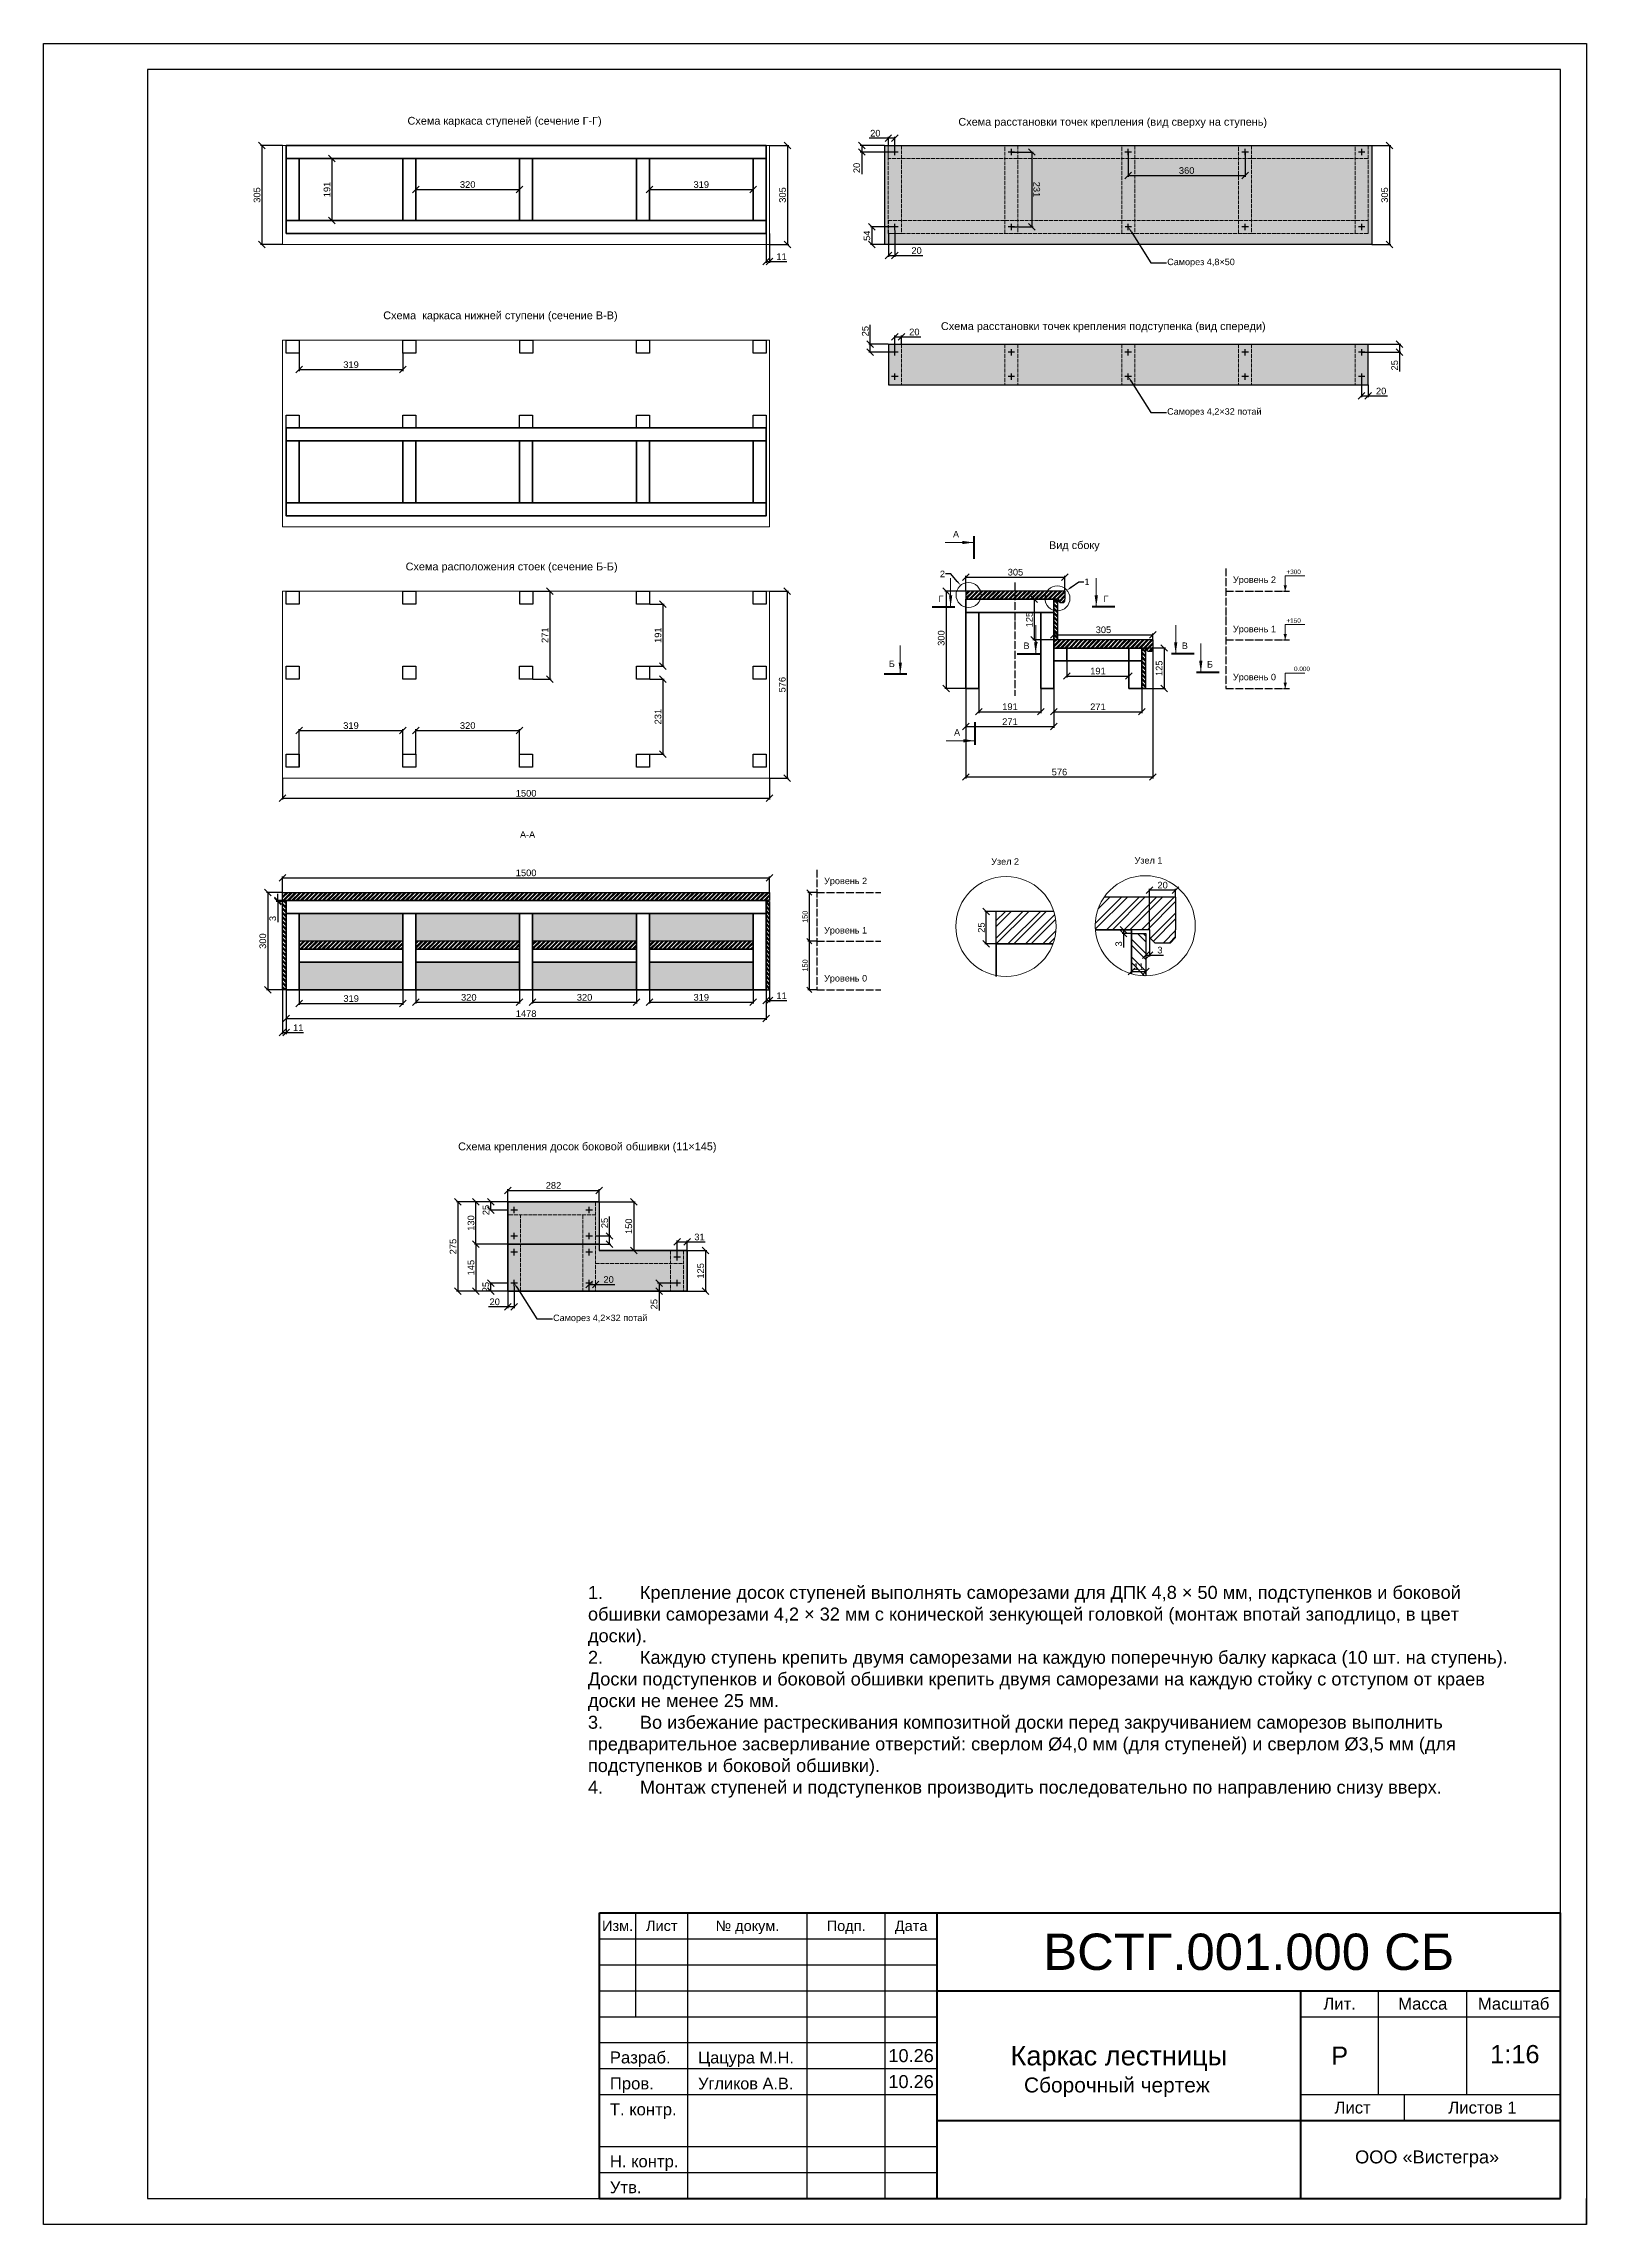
# Model space of a CAD drawing. Header units: millimetres. Extents: x 0 to 4752, y 0 to 6720.
import ezdxf
from ezdxf import colors
from ezdxf.entities.mleader import LeaderData, LeaderLine
from ezdxf.enums import TextEntityAlignment as Align
from ezdxf.math import Vec2, Vec3

# ---------------------------------------------------------------- set-up
doc = ezdxf.new("R2010")
doc.units = ezdxf.units.MM
doc.linetypes.add('ACAD_ISO02W100', pattern=[15, 12, -3])
doc.linetypes.add('ACAD_ISO04W100', pattern=[30, 24, -3, 0, -3])
for name, color, linetype in [('Доска МПК 11х145х3000', 32, 'Continuous'), ('Заливка доски', 32, 'Continuous'), ('Заливка ступени', 52, 'Continuous'), ('Оси', 120, 'ACAD_ISO04W100'), ('Рамка', 7, 'Continuous')]:
    doc.layers.add(name, color=color, linetype=linetype)
for name, color, linetype, lineweight in [('Профиль 40x40', 220, 'Continuous', 35), ('Размеры', 150, 'Continuous', 0), ('Стойки 40x40', 7, 'Continuous', 35), ('Ступень СМ305', 52, 'Continuous', 30), ('Точки крепления', 12, 'Continuous', 25)]:
    doc.layers.add(name, color=color, linetype=linetype, lineweight=lineweight)
doc.styles.get("Standard").update_dxf_attribs({"font": 'arial.ttf'})
doc.dimstyles.new('Копия Аннотативный', dxfattribs={"dimscale": 0, "dimtxt": 20.5, "dimasz": 20.5, "dimexe": 4.25, "dimexo": 0.625, "dimgap": 4.625, "dimtad": 1, "dimtxsty": 'Standard', "dimblk": 'OBLIQUE', "dimcen": 20.5, "dimclrd": 256, "dimclrt": 256, "dimadec": 0, "dimazin": 0, "dimtfac": 1, "dimtmove": 0, "dimatfit": 3, "dimfxl": 1, "dimtfillclr": 4, "dimarcsym": 0})
pattern_1 = [(135, (-104018.25, -169167.573), (-6.7351921, -6.7351921), []), (135, (-104018.25, -169163.0825), (-6.7351921, -6.7351921), [])]
pattern_2 = [(225, (-100636.688, -180464.762), (6.7351921, -6.7351921), []), (225, (-100641.1785, -180464.762), (6.7351921, -6.7351921), [])]

msp = doc.modelspace()

# ---------------------------------------------------------------- texts
at = {"layer": 'Оси'}
for s, p in [('Уровень 2', (3663.476, 5058.091)), ('Уровень 1', (3663.476, 4906.018)), ('Уровень 0', (3663.476, 4758.091)), ('Уровень 2', (2404.073, 4129.887)), ('Уровень 1', (2404.073, 3977.814)), ('Уровень 0', (2404.073, 3829.887))]:
    msp.add_text(s, height=20, dxfattribs=at).set_placement(p)
at = {"layer": 'Размеры', "color": 7}
msp.add_text('Вид сбоку', height=24, dxfattribs=at).set_placement((3096.733, 5162.599))
at = {"layer": 'Размеры'}
for s, p in [('+300', (3828.369, 5085.287)), ('+150', (3828.369, 4935.286)), ('0.000', (3851.502, 4786.388))]:
    msp.add_text(s, height=14, dxfattribs=at).set_placement(p)
at = {"layer": 'Размеры', "color": 7, "ltscale": 1.5, "attachment_point": 3}
for s, insert, char_height in [('Схема каркаса ступеней (сечение Г-Г)', (1718.804, 6494.185), 24), ('Схема расстановки точек крепления (вид сверху на ступень)', (3768.398, 6490.99), 24), ('Схема  каркаса нижней ступени (сечение В-В)', (1768.006, 5894.709), 24), ('Схема расстановки точек крепления подступенка (вид спереди)', (3764.077, 5861.417), 24), ('Схема расположения стоек (сечение Б-Б)', (1768.006, 5120.763), 24), ('А-А', (1513.926, 4292.945), 20), ('Схема крепления досок боковой обшивки (11×145)', (2072.628, 3333.82), 24)]:
    msp.add_mtext(s, dxfattribs=dict(at, insert=insert, char_height=char_height))
at = {"layer": 'Размеры', "color": 2, "char_height": 20}
for s, insert, attachment_point in [('А', (2819.651, 5218.479), 3), ('Г', (2756.296, 5018.873), 1), ('Г', (3279.958, 5018.873), 3), ('В', (3018.314, 4874.6), 1), ('В', (3524.55, 4874.6), 3), ('Б', (2621.867, 4818.668), 3), ('Б', (3601.904, 4817.273), 3), ('А', (2822.901, 4607.487), 3)]:
    msp.add_mtext(s, dxfattribs=dict(at, insert=insert, attachment_point=attachment_point))
at = {"layer": 'Размеры', "char_height": 20, "attachment_point": 3}
for s, insert in [('Узел 2', (3004.458, 4209.631)), ('Узел 1', (3446.039, 4213.122))]:
    msp.add_mtext(s, dxfattribs=dict(at, insert=insert))
at = {"layer": 'Рамка'}
for s, height, p in [('Изм.', 32, (1768, 920)), ('Лист', 32, (1904, 920)), ('№ докум.', 32, (2168, 920)), ('Подп.', 32, (2472, 920)), ('Дата', 32, (2672, 920)), ('ВСТГ.001.000 СБ', 112, (3712, 840)), ('Лит.', 36.8, (3992, 680)), ('Масса', 36.8, (4248, 680)), ('Масштаб', 36.8, (4528, 680)), ('10.26', 40, (2672, 520)), ('Каркас лестницы', 60, (3312, 520)), ('Р', 56, (3992, 520)), ('1:16', 56, (4531.746, 524.687)), ('10.26', 40, (2672, 440)), ('Лист', 36.8, (4032, 360)), ('Листов 1', 36.8, (4432, 360)), ('ООО «Вистегра»', 40, (4261.523, 207.93))]:
    msp.add_text(s, height=height, dxfattribs=at).set_placement(p, align=Align.MIDDLE_CENTER)
for s, height, p in [('Разраб.', 36.8, (1744, 496)), ('Цацура М.Н.', 36, (2016, 496)), ('Пров.', 36.8, (1744, 416)), ('Угликов А.В.', 36, (2016, 416)), ('Т. контр.', 36.8, (1744, 336)), ('Н. контр.', 36.8, (1744, 176)), ('Утв.', 36.8, (1744, 96))]:
    msp.add_text(s, height=height, dxfattribs=at).set_placement(p)
at = {"layer": 'Рамка', "insert": (1676.707, 1967.377), "char_height": 40, "attachment_point": 1}
msp.add_mtext_dynamic_manual_height_columns('1.^IКрепление досок ступеней выполнять саморезами для ДПК 4,8 × 50 мм, подступенков и боковой обшивки саморезами 4,2 × 32 мм с конической зенкующей головкой (монтаж впотай заподлицо, в цвет доски).\\P2.^IКаждую ступень крепить двумя саморезами на каждую поперечную балку каркаса (10 шт. на ступень). Доски подступенков и боковой обшивки крепить двумя саморезами на каждую стойку с отступом от краев доски не менее 25 мм.\\P3.^IВо избежание растрескивания композитной доски перед закручиванием саморезов выполнить предварительное засверливание отверстий: сверлом %%C4,0 мм (для ступеней) и сверлом %%C3,5 мм (для подступенков и боковой обшивки).\\P4.^IМонтаж ступеней и подступенков производить последовательно по направлению снизу вверх.', width=2866.46352, gutter_width=5235.303, heights=[0], dxfattribs=at)
at = {"layer": 'Рамка', "insert": (3019.769, 452.518), "char_height": 46, "width": 727.90068, "attachment_point": 1}
msp.add_mtext('Сборочный чертеж', dxfattribs=at)

# ---------------------------------------------------------------- blocks, each defined once
blk = doc.blocks.new('Ступень из ДПК CM 305')
at = {"layer": 'Ступень СМ305'}
for p, q in [((103547.4, 186120.8), (103242.4, 186120.8)), ((103242.4, 186120.8), (103242.4, 186095.8)), ((103527.4, 186095.8), (103242.4, 186095.8)), ((103527.4, 186095.8), (103524.4, 186095.8)), ((103527.4, 186095.8), (103527.4, 186089.8)), ((103527.4, 186089.8), (103531.4, 186085.8)), ((103531.4, 186085.8), (103543.4, 186085.8)), ((103543.4, 186085.8), (103547.4, 186089.8)), ((103547.4, 186120.8), (103547.4, 186095.8)), ((103547.4, 186089.8), (103547.4, 186095.8))]:
    blk.add_line(p, q, dxfattribs=at)
blk = doc.blocks.new('_Oblique')
at = {"color": 0, "linetype": 'ByBlock', "lineweight": -2}
blk.add_line((-0.5, -0.5), (0.5, 0.5), dxfattribs=at)
blk = doc.blocks.new('*D93')
at = {"layer": 'Defpoints', "color": 0, "transparency": 16777216}
for p in [(2841, 5032.6), (2779.9, 4732.6), (2841, 4732.6)]:
    blk.add_point(p, dxfattribs=at)
at = {"layer": 'Размеры', "color": 0, "lineweight": -2, "transparency": 16777216}
for p, q in [((2840.4, 5032.6), (2775.6, 5032.6)), ((2840.4, 4732.6), (2775.6, 4732.6))]:
    blk.add_line(p, q, dxfattribs=at)
at = {"layer": 'Размеры', "lineweight": -2, "transparency": 16777216}
blk.add_line((2779.9, 5032.6), (2779.9, 4732.6), dxfattribs=at)
at = {"layer": 'Размеры', "lineweight": -2, "transparency": 16777216, "xscale": 20.5, "yscale": 20.5, "zscale": 20.5}
for p, rotation in [((2779.9, 5032.6), 90), ((2779.9, 4732.6), 270)]:
    blk.add_blockref('_Oblique', p, dxfattribs=dict(at, rotation=rotation))
at = {"layer": 'Размеры', "transparency": 16777216, "insert": (2764.8, 4888.2), "char_height": 20.5, "attachment_point": 5, "rotation": 90}
blk.add_mtext('300', dxfattribs=at)
blk = doc.blocks.new('*D94')
at = {"layer": 'Defpoints', "color": 0, "transparency": 16777216}
for p in [(3146, 5076), (2841, 5032.6), (3146, 5032.6)]:
    blk.add_point(p, dxfattribs=at)
at = {"layer": 'Размеры', "color": 0, "lineweight": -2, "transparency": 16777216}
for p, q in [((2841, 5033.2), (2841, 5080.2)), ((3146, 5033.2), (3146, 5080.2))]:
    blk.add_line(p, q, dxfattribs=at)
at = {"layer": 'Размеры', "lineweight": -2, "transparency": 16777216}
blk.add_line((2841, 5076), (3146, 5076), dxfattribs=at)
at = {"layer": 'Размеры', "lineweight": -2, "transparency": 16777216, "xscale": 20.5, "yscale": 20.5, "zscale": 20.5, "rotation": 180}
blk.add_blockref('_Oblique', (2841, 5076), dxfattribs=at)
at = {"layer": 'Размеры', "lineweight": -2, "transparency": 16777216, "xscale": 20.5, "yscale": 20.5, "zscale": 20.5}
blk.add_blockref('_Oblique', (3146, 5076), dxfattribs=at)
at = {"layer": 'Размеры', "transparency": 16777216, "insert": (2993.5, 5091.1), "char_height": 20.5, "attachment_point": 5}
blk.add_mtext('305', dxfattribs=at)
blk = doc.blocks.new('*D95')
at = {"layer": 'Defpoints', "color": 0, "transparency": 16777216}
for p in [(3112, 4882.6), (3417, 4898.5), (3417, 4882.6)]:
    blk.add_point(p, dxfattribs=at)
at = {"layer": 'Размеры', "color": 0, "lineweight": -2, "transparency": 16777216}
for p, q in [((3112, 4883.2), (3112, 4902.7)), ((3417, 4883.2), (3417, 4902.7))]:
    blk.add_line(p, q, dxfattribs=at)
at = {"layer": 'Размеры', "lineweight": -2, "transparency": 16777216}
blk.add_line((3112, 4898.5), (3417, 4898.5), dxfattribs=at)
at = {"layer": 'Размеры', "lineweight": -2, "transparency": 16777216, "xscale": 20.5, "yscale": 20.5, "zscale": 20.5, "rotation": 180}
blk.add_blockref('_Oblique', (3112, 4898.5), dxfattribs=at)
at = {"layer": 'Размеры', "lineweight": -2, "transparency": 16777216, "xscale": 20.5, "yscale": 20.5, "zscale": 20.5}
blk.add_blockref('_Oblique', (3417, 4898.5), dxfattribs=at)
at = {"layer": 'Размеры', "transparency": 16777216, "insert": (3264.5, 4913.6), "char_height": 20.5, "attachment_point": 5}
blk.add_mtext('305', dxfattribs=at)
blk = doc.blocks.new('*D96')
at = {"layer": 'Defpoints', "color": 0, "transparency": 16777216}
for p in [(3383, 4857.6), (3383, 4732.6), (3451.3, 4732.6)]:
    blk.add_point(p, dxfattribs=at)
at = {"layer": 'Размеры', "color": 0, "lineweight": -2, "transparency": 16777216}
for p, q in [((3383.7, 4857.6), (3455.5, 4857.6)), ((3383.7, 4732.6), (3455.5, 4732.6))]:
    blk.add_line(p, q, dxfattribs=at)
at = {"layer": 'Размеры', "lineweight": -2, "transparency": 16777216}
blk.add_line((3451.3, 4857.6), (3451.3, 4732.6), dxfattribs=at)
at = {"layer": 'Размеры', "lineweight": -2, "transparency": 16777216, "xscale": 20.5, "yscale": 20.5, "zscale": 20.5}
for p, rotation in [((3451.3, 4857.6), 90), ((3451.3, 4732.6), 270)]:
    blk.add_blockref('_Oblique', p, dxfattribs=dict(at, rotation=rotation))
at = {"layer": 'Размеры', "transparency": 16777216, "insert": (3436.2, 4795.1), "char_height": 20.5, "attachment_point": 5, "rotation": 90}
blk.add_mtext('125', dxfattribs=at)
blk = doc.blocks.new('*D97')
at = {"layer": 'Defpoints', "color": 0, "transparency": 16777216}
for p in [(3112, 5007.6), (3051.5, 4882.6), (3112, 4882.6)]:
    blk.add_point(p, dxfattribs=at)
at = {"layer": 'Размеры', "color": 0, "lineweight": -2, "transparency": 16777216}
for p, q in [((3111.4, 5007.6), (3047.2, 5007.6)), ((3111.4, 4882.6), (3047.2, 4882.6))]:
    blk.add_line(p, q, dxfattribs=at)
at = {"layer": 'Размеры', "lineweight": -2, "transparency": 16777216}
blk.add_line((3051.5, 5007.6), (3051.5, 4882.6), dxfattribs=at)
at = {"layer": 'Размеры', "lineweight": -2, "transparency": 16777216, "xscale": 20.5, "yscale": 20.5, "zscale": 20.5}
for p, rotation in [((3051.5, 5007.6), 90), ((3051.5, 4882.6), 270)]:
    blk.add_blockref('_Oblique', p, dxfattribs=dict(at, rotation=rotation))
at = {"layer": 'Размеры', "transparency": 16777216, "insert": (3036.4, 4945.1), "char_height": 20.5, "attachment_point": 5, "rotation": 90}
blk.add_mtext('125', dxfattribs=at)
blk = doc.blocks.new('*D98')
at = {"layer": 'Defpoints', "color": 0, "transparency": 16777216}
for p in [(3326.7, 3977.6), (3350.7, 3989.6), (3350.7, 3977.6)]:
    blk.add_point(p, dxfattribs=at)
at = {"layer": 'Размеры', "color": 0, "lineweight": -2, "transparency": 16777216}
for p, q in [((3350.1, 3989.6), (3322.5, 3989.6)), ((3350.1, 3977.6), (3322.5, 3977.6))]:
    blk.add_line(p, q, dxfattribs=at)
at = {"layer": 'Размеры', "lineweight": -2, "transparency": 16777216}
for p, q in [((3326.7, 3989.6), (3326.7, 3977.6)), ((3326.7, 3977.6), (3326.7, 3934.4))]:
    blk.add_line(p, q, dxfattribs=at)
at = {"layer": 'Размеры', "lineweight": -2, "transparency": 16777216, "xscale": 20.5, "yscale": 20.5, "zscale": 20.5}
for p, rotation in [((3326.7, 3989.6), 90), ((3326.7, 3977.6), 270)]:
    blk.add_blockref('_Oblique', p, dxfattribs=dict(at, rotation=rotation))
at = {"layer": 'Размеры', "transparency": 16777216, "insert": (3311.6, 3945.8), "char_height": 20.5, "attachment_point": 5, "rotation": 90}
blk.add_mtext('3', dxfattribs=at)
blk = doc.blocks.new('*D99')
at = {"layer": 'Defpoints', "color": 0, "transparency": 16777216}
for p in [(3394.7, 3977.6), (3406.7, 3977.6), (3406.7, 3911.3)]:
    blk.add_point(p, dxfattribs=at)
at = {"layer": 'Размеры', "color": 0, "lineweight": -2, "transparency": 16777216}
for p, q in [((3394.7, 3977), (3394.7, 3907)), ((3406.7, 3977), (3406.7, 3907))]:
    blk.add_line(p, q, dxfattribs=at)
at = {"layer": 'Размеры', "lineweight": -2, "transparency": 16777216}
for p, q in [((3394.7, 3911.3), (3406.7, 3911.3)), ((3406.7, 3911.3), (3449.9, 3911.3))]:
    blk.add_line(p, q, dxfattribs=at)
at = {"layer": 'Размеры', "lineweight": -2, "transparency": 16777216, "xscale": 20.5, "yscale": 20.5, "zscale": 20.5, "rotation": 180}
blk.add_blockref('_Oblique', (3394.7, 3911.3), dxfattribs=at)
at = {"layer": 'Размеры', "lineweight": -2, "transparency": 16777216, "xscale": 20.5, "yscale": 20.5, "zscale": 20.5}
blk.add_blockref('_Oblique', (3406.7, 3911.3), dxfattribs=at)
at = {"layer": 'Размеры', "transparency": 16777216, "insert": (3438.5, 3926.4), "char_height": 20.5, "attachment_point": 5}
blk.add_mtext('3', dxfattribs=at)
blk = doc.blocks.new('*D100')
at = {"layer": 'Defpoints', "color": 0, "transparency": 16777216}
for p in [(2903.6, 4046.1), (2932.7, 4046.1), (2932.7, 3946.1)]:
    blk.add_point(p, dxfattribs=at)
at = {"layer": 'Размеры', "color": 0, "lineweight": -2, "transparency": 16777216}
for p, q in [((2932.1, 4046.1), (2899.4, 4046.1)), ((2932.1, 3946.1), (2899.4, 3946.1))]:
    blk.add_line(p, q, dxfattribs=at)
at = {"layer": 'Размеры', "lineweight": -2, "transparency": 16777216}
blk.add_line((2903.6, 3946.1), (2903.6, 4046.1), dxfattribs=at)
at = {"layer": 'Размеры', "lineweight": -2, "transparency": 16777216, "xscale": 20.5, "yscale": 20.5, "zscale": 20.5}
for p, rotation in [((2903.6, 4046.1), 90), ((2903.6, 3946.1), 270)]:
    blk.add_blockref('_Oblique', p, dxfattribs=dict(at, rotation=rotation))
at = {"layer": 'Размеры', "transparency": 16777216, "insert": (2888.5, 3996.1), "char_height": 20.5, "attachment_point": 5, "rotation": 90}
blk.add_mtext('25', dxfattribs=at)
blk = doc.blocks.new('*D101')
at = {"layer": 'Defpoints', "color": 0, "transparency": 16777216}
for p in [(3406.7, 4111.6), (3486.7, 4089.6), (3406.7, 3989.6)]:
    blk.add_point(p, dxfattribs=at)
at = {"layer": 'Размеры', "color": 0, "lineweight": -2, "transparency": 16777216}
for p, q in [((3406.7, 3990.2), (3406.7, 4115.9)), ((3486.7, 4090.2), (3486.7, 4115.9))]:
    blk.add_line(p, q, dxfattribs=at)
at = {"layer": 'Размеры', "lineweight": -2, "transparency": 16777216}
blk.add_line((3486.7, 4111.6), (3406.7, 4111.6), dxfattribs=at)
at = {"layer": 'Размеры', "lineweight": -2, "transparency": 16777216, "xscale": 20.5, "yscale": 20.5, "zscale": 20.5, "rotation": 180}
blk.add_blockref('_Oblique', (3406.7, 4111.6), dxfattribs=at)
at = {"layer": 'Размеры', "lineweight": -2, "transparency": 16777216, "xscale": 20.5, "yscale": 20.5, "zscale": 20.5}
blk.add_blockref('_Oblique', (3486.7, 4111.6), dxfattribs=at)
at = {"layer": 'Размеры', "transparency": 16777216, "insert": (3446.7, 4126.7), "char_height": 20.5, "attachment_point": 5}
blk.add_mtext('20', dxfattribs=at)
blk = doc.blocks.new('*D124')
at = {"layer": 'Defpoints', "color": 0, "transparency": 16777216}
for p in [(3350.7, 3853.2), (3394.7, 3860.8), (3394.7, 3852.9)]:
    blk.add_point(p, dxfattribs=at)
at = {"layer": 'Размеры', "color": 0, "lineweight": -2, "transparency": 16777216}
for p, q in [((3350.7, 3853.9), (3350.7, 3865.1)), ((3394.7, 3853.5), (3394.7, 3865.1))]:
    blk.add_line(p, q, dxfattribs=at)
at = {"layer": 'Размеры', "lineweight": -2, "transparency": 16777216}
blk.add_line((3350.7, 3860.8), (3394.7, 3860.8), dxfattribs=at)
at = {"layer": 'Размеры', "lineweight": -2, "transparency": 16777216, "xscale": 20.5, "yscale": 20.5, "zscale": 20.5, "rotation": 180}
blk.add_blockref('_Oblique', (3350.7, 3860.8), dxfattribs=at)
at = {"layer": 'Размеры', "lineweight": -2, "transparency": 16777216, "xscale": 20.5, "yscale": 20.5, "zscale": 20.5}
blk.add_blockref('_Oblique', (3394.7, 3860.8), dxfattribs=at)
at = {"layer": 'Размеры', "transparency": 16777216, "insert": (3372.7, 3875.7), "char_height": 20.5, "attachment_point": 5}
blk.add_mtext('11', dxfattribs=at)
blk = doc.blocks.new('*D125')
at = {"layer": 'Defpoints', "color": 0, "transparency": 16777216}
for p in [(2881, 4732.6), (3072, 4732.6), (3072, 4661.4)]:
    blk.add_point(p, dxfattribs=at)
at = {"layer": 'Размеры', "color": 0, "lineweight": -2, "transparency": 16777216}
for p, q in [((2881, 4732), (2881, 4657.2)), ((3072, 4732), (3072, 4657.2))]:
    blk.add_line(p, q, dxfattribs=at)
at = {"layer": 'Размеры', "lineweight": -2, "transparency": 16777216}
blk.add_line((2881, 4661.4), (3072, 4661.4), dxfattribs=at)
at = {"layer": 'Размеры', "lineweight": -2, "transparency": 16777216, "xscale": 20.5, "yscale": 20.5, "zscale": 20.5, "rotation": 180}
blk.add_blockref('_Oblique', (2881, 4661.4), dxfattribs=at)
at = {"layer": 'Размеры', "lineweight": -2, "transparency": 16777216, "xscale": 20.5, "yscale": 20.5, "zscale": 20.5}
blk.add_blockref('_Oblique', (3072, 4661.4), dxfattribs=at)
at = {"layer": 'Размеры', "transparency": 16777216, "insert": (2976.5, 4676.5), "char_height": 20.5, "attachment_point": 5}
blk.add_mtext('191', dxfattribs=at)
blk = doc.blocks.new('*D126')
at = {"layer": 'Defpoints', "color": 0, "transparency": 16777216}
for p in [(736.2, 4104.4), (2236.2, 4149.5), (2236.2, 4104.4)]:
    blk.add_point(p, dxfattribs=at)
at = {"layer": 'Размеры', "color": 0, "lineweight": -2, "transparency": 16777216}
for p, q in [((736.2, 4105), (736.2, 4153.8)), ((2236.2, 4105), (2236.2, 4153.8))]:
    blk.add_line(p, q, dxfattribs=at)
at = {"layer": 'Размеры', "lineweight": -2, "transparency": 16777216}
blk.add_line((736.2, 4149.5), (2236.2, 4149.5), dxfattribs=at)
at = {"layer": 'Размеры', "lineweight": -2, "transparency": 16777216, "xscale": 20.5, "yscale": 20.5, "zscale": 20.5, "rotation": 180}
blk.add_blockref('_Oblique', (736.2, 4149.5), dxfattribs=at)
at = {"layer": 'Размеры', "lineweight": -2, "transparency": 16777216, "xscale": 20.5, "yscale": 20.5, "zscale": 20.5}
blk.add_blockref('_Oblique', (2236.2, 4149.5), dxfattribs=at)
at = {"layer": 'Размеры', "transparency": 16777216, "insert": (1486.2, 4164.6), "char_height": 20.5, "attachment_point": 5}
blk.add_mtext('1500', dxfattribs=at)
blk = doc.blocks.new('*D127')
at = {"layer": 'Defpoints', "color": 0, "transparency": 16777216}
for p in [(736.2, 4104.4), (690.3, 3804.4), (736.2, 3804.4)]:
    blk.add_point(p, dxfattribs=at)
at = {"layer": 'Размеры', "color": 0, "lineweight": -2, "transparency": 16777216}
for p, q in [((735.6, 4104.4), (686.1, 4104.4)), ((735.6, 3804.4), (686.1, 3804.4))]:
    blk.add_line(p, q, dxfattribs=at)
at = {"layer": 'Размеры', "lineweight": -2, "transparency": 16777216}
blk.add_line((690.3, 4104.4), (690.3, 3804.4), dxfattribs=at)
at = {"layer": 'Размеры', "lineweight": -2, "transparency": 16777216, "xscale": 20.5, "yscale": 20.5, "zscale": 20.5}
for p, rotation in [((690.3, 4104.4), 90), ((690.3, 3804.4), 270)]:
    blk.add_blockref('_Oblique', p, dxfattribs=dict(at, rotation=rotation))
at = {"layer": 'Размеры', "transparency": 16777216, "insert": (675.2, 3954.4), "char_height": 20.5, "attachment_point": 5, "rotation": 90}
blk.add_mtext('300', dxfattribs=at)
blk = doc.blocks.new('*D128')
at = {"layer": 'Defpoints', "color": 0, "transparency": 16777216}
for p in [(736.2, 3804.4), (747.2, 3804.4), (747.2, 3672.4)]:
    blk.add_point(p, dxfattribs=at)
at = {"layer": 'Размеры', "color": 0, "lineweight": -2, "transparency": 16777216}
for p, q in [((736.2, 3803.8), (736.2, 3668.1)), ((747.2, 3803.8), (747.2, 3668.1))]:
    blk.add_line(p, q, dxfattribs=at)
at = {"layer": 'Размеры', "lineweight": -2, "transparency": 16777216}
for p, q in [((736.2, 3672.4), (747.2, 3672.4)), ((747.2, 3672.4), (800.4, 3672.4))]:
    blk.add_line(p, q, dxfattribs=at)
at = {"layer": 'Размеры', "lineweight": -2, "transparency": 16777216, "xscale": 20.5, "yscale": 20.5, "zscale": 20.5, "rotation": 180}
blk.add_blockref('_Oblique', (736.2, 3672.4), dxfattribs=at)
at = {"layer": 'Размеры', "lineweight": -2, "transparency": 16777216, "xscale": 20.5, "yscale": 20.5, "zscale": 20.5}
blk.add_blockref('_Oblique', (747.2, 3672.4), dxfattribs=at)
at = {"layer": 'Размеры', "transparency": 16777216, "insert": (784.1, 3687.3), "char_height": 20.5, "attachment_point": 5}
blk.add_mtext('11', dxfattribs=at)
blk = doc.blocks.new('*D129')
at = {"layer": 'Defpoints', "color": 0, "transparency": 16777216}
for p in [(720.9, 4076.4), (736.2, 4079.4), (736.2, 4076.4)]:
    blk.add_point(p, dxfattribs=at)
at = {"layer": 'Размеры', "lineweight": -2, "transparency": 16777216}
for p, q in [((720.9, 4079.4), (720.9, 4099.9)), ((720.9, 4079.4), (720.9, 4076.4)), ((720.9, 4076.4), (720.9, 4012.7))]:
    blk.add_line(p, q, dxfattribs=at)
at = {"layer": 'Размеры', "color": 0, "lineweight": -2, "transparency": 16777216}
for p, q in [((735.6, 4079.4), (716.7, 4079.4)), ((735.6, 4076.4), (716.7, 4076.4))]:
    blk.add_line(p, q, dxfattribs=at)
at = {"layer": 'Размеры', "lineweight": -2, "transparency": 16777216, "xscale": 20.5, "yscale": 20.5, "zscale": 20.5}
for p, rotation in [((720.9, 4079.4), 270), ((720.9, 4076.4), 90)]:
    blk.add_blockref('_Oblique', p, dxfattribs=dict(at, rotation=rotation))
at = {"layer": 'Размеры', "transparency": 16777216, "insert": (705.8, 4024), "char_height": 20.5, "attachment_point": 5, "rotation": 90}
blk.add_mtext('3', dxfattribs=at)
blk = doc.blocks.new('*D130')
at = {"layer": 'Defpoints', "color": 0, "transparency": 16777216}
for p in [(2225.2, 3804.4), (2236.2, 3804.4), (2236.2, 3771)]:
    blk.add_point(p, dxfattribs=at)
at = {"layer": 'Размеры', "color": 0, "lineweight": -2, "transparency": 16777216}
for p, q in [((2225.2, 3803.8), (2225.2, 3766.7)), ((2236.2, 3803.8), (2236.2, 3766.7))]:
    blk.add_line(p, q, dxfattribs=at)
at = {"layer": 'Размеры', "lineweight": -2, "transparency": 16777216}
for p, q in [((2225.2, 3771), (2236.2, 3771)), ((2236.2, 3771), (2289.4, 3771))]:
    blk.add_line(p, q, dxfattribs=at)
at = {"layer": 'Размеры', "lineweight": -2, "transparency": 16777216, "xscale": 20.5, "yscale": 20.5, "zscale": 20.5, "rotation": 180}
blk.add_blockref('_Oblique', (2225.2, 3771), dxfattribs=at)
at = {"layer": 'Размеры', "lineweight": -2, "transparency": 16777216, "xscale": 20.5, "yscale": 20.5, "zscale": 20.5}
blk.add_blockref('_Oblique', (2236.2, 3771), dxfattribs=at)
at = {"layer": 'Размеры', "transparency": 16777216, "insert": (2273.1, 3785.9), "char_height": 20.5, "attachment_point": 5}
blk.add_mtext('11', dxfattribs=at)
blk = doc.blocks.new('*D131')
at = {"layer": 'Defpoints', "color": 0, "transparency": 16777216}
for p in [(787.2, 3804.4), (1106.2, 3804.4), (1106.2, 3762.2)]:
    blk.add_point(p, dxfattribs=at)
at = {"layer": 'Размеры', "color": 0, "lineweight": -2, "transparency": 16777216}
for p, q in [((787.2, 3803.8), (787.2, 3758)), ((1106.2, 3803.8), (1106.2, 3758))]:
    blk.add_line(p, q, dxfattribs=at)
at = {"layer": 'Размеры', "lineweight": -2, "transparency": 16777216}
blk.add_line((787.2, 3762.2), (1106.2, 3762.2), dxfattribs=at)
at = {"layer": 'Размеры', "lineweight": -2, "transparency": 16777216, "xscale": 20.5, "yscale": 20.5, "zscale": 20.5, "rotation": 180}
blk.add_blockref('_Oblique', (787.2, 3762.2), dxfattribs=at)
at = {"layer": 'Размеры', "lineweight": -2, "transparency": 16777216, "xscale": 20.5, "yscale": 20.5, "zscale": 20.5}
blk.add_blockref('_Oblique', (1106.2, 3762.2), dxfattribs=at)
at = {"layer": 'Размеры', "transparency": 16777216, "insert": (947.2, 3777.3), "char_height": 20.5, "attachment_point": 5}
blk.add_mtext('319', dxfattribs=at)
blk = doc.blocks.new('*D132')
at = {"layer": 'Defpoints', "color": 0, "transparency": 16777216}
for p in [(1146.2, 3804.4), (1466.2, 3804.4), (1466.2, 3766)]:
    blk.add_point(p, dxfattribs=at)
at = {"layer": 'Размеры', "color": 0, "lineweight": -2, "transparency": 16777216}
for p, q in [((1146.2, 3803.8), (1146.2, 3761.7)), ((1466.2, 3803.8), (1466.2, 3761.7))]:
    blk.add_line(p, q, dxfattribs=at)
at = {"layer": 'Размеры', "lineweight": -2, "transparency": 16777216}
blk.add_line((1146.2, 3766), (1466.2, 3766), dxfattribs=at)
at = {"layer": 'Размеры', "lineweight": -2, "transparency": 16777216, "xscale": 20.5, "yscale": 20.5, "zscale": 20.5, "rotation": 180}
blk.add_blockref('_Oblique', (1146.2, 3766), dxfattribs=at)
at = {"layer": 'Размеры', "lineweight": -2, "transparency": 16777216, "xscale": 20.5, "yscale": 20.5, "zscale": 20.5}
blk.add_blockref('_Oblique', (1466.2, 3766), dxfattribs=at)
at = {"layer": 'Размеры', "transparency": 16777216, "insert": (1309.7, 3781.1), "char_height": 20.5, "attachment_point": 5}
blk.add_mtext('320', dxfattribs=at)
blk = doc.blocks.new('*D133')
at = {"layer": 'Defpoints', "color": 0, "transparency": 16777216}
for p in [(1506.2, 3804.4), (1826.2, 3804.4), (1826.2, 3766)]:
    blk.add_point(p, dxfattribs=at)
at = {"layer": 'Размеры', "color": 0, "lineweight": -2, "transparency": 16777216}
for p, q in [((1506.2, 3803.8), (1506.2, 3761.7)), ((1826.2, 3803.8), (1826.2, 3761.7))]:
    blk.add_line(p, q, dxfattribs=at)
at = {"layer": 'Размеры', "lineweight": -2, "transparency": 16777216}
blk.add_line((1506.2, 3766), (1826.2, 3766), dxfattribs=at)
at = {"layer": 'Размеры', "lineweight": -2, "transparency": 16777216, "xscale": 20.5, "yscale": 20.5, "zscale": 20.5, "rotation": 180}
blk.add_blockref('_Oblique', (1506.2, 3766), dxfattribs=at)
at = {"layer": 'Размеры', "lineweight": -2, "transparency": 16777216, "xscale": 20.5, "yscale": 20.5, "zscale": 20.5}
blk.add_blockref('_Oblique', (1826.2, 3766), dxfattribs=at)
at = {"layer": 'Размеры', "transparency": 16777216, "insert": (1666.2, 3781.1), "char_height": 20.5, "attachment_point": 5}
blk.add_mtext('320', dxfattribs=at)
blk = doc.blocks.new('*D134')
at = {"layer": 'Defpoints', "color": 0, "transparency": 16777216}
for p in [(1866.2, 3804.4), (2185.2, 3804.4), (2185.2, 3766)]:
    blk.add_point(p, dxfattribs=at)
at = {"layer": 'Размеры', "color": 0, "lineweight": -2, "transparency": 16777216}
for p, q in [((1866.2, 3803.8), (1866.2, 3761.7)), ((2185.2, 3803.8), (2185.2, 3761.7))]:
    blk.add_line(p, q, dxfattribs=at)
at = {"layer": 'Размеры', "lineweight": -2, "transparency": 16777216}
blk.add_line((1866.2, 3766), (2185.2, 3766), dxfattribs=at)
at = {"layer": 'Размеры', "lineweight": -2, "transparency": 16777216, "xscale": 20.5, "yscale": 20.5, "zscale": 20.5, "rotation": 180}
blk.add_blockref('_Oblique', (1866.2, 3766), dxfattribs=at)
at = {"layer": 'Размеры', "lineweight": -2, "transparency": 16777216, "xscale": 20.5, "yscale": 20.5, "zscale": 20.5}
blk.add_blockref('_Oblique', (2185.2, 3766), dxfattribs=at)
at = {"layer": 'Размеры', "transparency": 16777216, "insert": (2025.7, 3781.1), "char_height": 20.5, "attachment_point": 5}
blk.add_mtext('319', dxfattribs=at)
blk = doc.blocks.new('*D113')
at = {"layer": 'Defpoints', "color": 0, "transparency": 16777216}
for p in [(3417, 4882.6), (2841, 4732.6), (3417, 4460.1)]:
    blk.add_point(p, dxfattribs=at)
at = {"layer": 'Размеры', "color": 0, "lineweight": -2, "transparency": 16777216}
for p, q in [((3417, 4882), (3417, 4455.8)), ((2841, 4732), (2841, 4455.8))]:
    blk.add_line(p, q, dxfattribs=at)
at = {"layer": 'Размеры', "lineweight": -2, "transparency": 16777216}
blk.add_line((2841, 4460.1), (3417, 4460.1), dxfattribs=at)
at = {"layer": 'Размеры', "lineweight": -2, "transparency": 16777216, "xscale": 20.5, "yscale": 20.5, "zscale": 20.5, "rotation": 180}
blk.add_blockref('_Oblique', (2841, 4460.1), dxfattribs=at)
at = {"layer": 'Размеры', "lineweight": -2, "transparency": 16777216, "xscale": 20.5, "yscale": 20.5, "zscale": 20.5}
blk.add_blockref('_Oblique', (3417, 4460.1), dxfattribs=at)
at = {"layer": 'Размеры', "transparency": 16777216, "insert": (3129, 4475.2), "char_height": 20.5, "attachment_point": 5}
blk.add_mtext('576', dxfattribs=at)
blk = doc.blocks.new('*D114')
at = {"layer": 'Defpoints', "color": 0, "transparency": 16777216}
for p in [(3112, 4732.6), (3383, 4732.6), (3383, 4661.4)]:
    blk.add_point(p, dxfattribs=at)
at = {"layer": 'Размеры', "color": 0, "lineweight": -2, "transparency": 16777216}
for p, q in [((3112, 4732), (3112, 4657.2)), ((3383, 4732), (3383, 4657.2))]:
    blk.add_line(p, q, dxfattribs=at)
at = {"layer": 'Размеры', "lineweight": -2, "transparency": 16777216}
blk.add_line((3112, 4661.4), (3383, 4661.4), dxfattribs=at)
at = {"layer": 'Размеры', "lineweight": -2, "transparency": 16777216, "xscale": 20.5, "yscale": 20.5, "zscale": 20.5, "rotation": 180}
blk.add_blockref('_Oblique', (3112, 4661.4), dxfattribs=at)
at = {"layer": 'Размеры', "lineweight": -2, "transparency": 16777216, "xscale": 20.5, "yscale": 20.5, "zscale": 20.5}
blk.add_blockref('_Oblique', (3383, 4661.4), dxfattribs=at)
at = {"layer": 'Размеры', "transparency": 16777216, "insert": (3247.5, 4676.3), "char_height": 20.5, "attachment_point": 5}
blk.add_mtext('271', dxfattribs=at)
blk = doc.blocks.new('*D115')
at = {"layer": 'Defpoints', "color": 0, "transparency": 16777216}
for p in [(1866.4, 4992.6), (1866.2, 4801.6), (1907.6, 4801.6)]:
    blk.add_point(p, dxfattribs=at)
at = {"layer": 'Размеры', "color": 0, "lineweight": -2, "transparency": 16777216}
for p, q in [((1867, 4992.6), (1911.9, 4992.6)), ((1866.8, 4801.6), (1911.9, 4801.6))]:
    blk.add_line(p, q, dxfattribs=at)
at = {"layer": 'Размеры', "lineweight": -2, "transparency": 16777216}
blk.add_line((1907.6, 4992.6), (1907.6, 4801.6), dxfattribs=at)
at = {"layer": 'Размеры', "lineweight": -2, "transparency": 16777216, "xscale": 20.5, "yscale": 20.5, "zscale": 20.5}
for p, rotation in [((1907.6, 4992.6), 90), ((1907.6, 4801.6), 270)]:
    blk.add_blockref('_Oblique', p, dxfattribs=dict(at, rotation=rotation))
at = {"layer": 'Размеры', "transparency": 16777216, "insert": (1892.5, 4897.1), "char_height": 20.5, "attachment_point": 5, "rotation": 90}
blk.add_mtext('191', dxfattribs=at)
blk = doc.blocks.new('*D116')
at = {"layer": 'Defpoints', "color": 0, "transparency": 16777216}
for p in [(1506.4, 5032.6), (1506.2, 4761.6), (1559, 4761.6)]:
    blk.add_point(p, dxfattribs=at)
at = {"layer": 'Размеры', "color": 0, "lineweight": -2, "transparency": 16777216}
for p, q in [((1507, 5032.6), (1563.2, 5032.6)), ((1506.8, 4761.6), (1563.2, 4761.6))]:
    blk.add_line(p, q, dxfattribs=at)
at = {"layer": 'Размеры', "lineweight": -2, "transparency": 16777216}
blk.add_line((1559, 5032.6), (1559, 4761.6), dxfattribs=at)
at = {"layer": 'Размеры', "lineweight": -2, "transparency": 16777216, "xscale": 20.5, "yscale": 20.5, "zscale": 20.5}
for p, rotation in [((1559, 5032.6), 90), ((1559, 4761.6), 270)]:
    blk.add_blockref('_Oblique', p, dxfattribs=dict(at, rotation=rotation))
at = {"layer": 'Размеры', "transparency": 16777216, "insert": (1544.1, 4897.1), "char_height": 20.5, "attachment_point": 5, "rotation": 90}
blk.add_mtext('271', dxfattribs=at)
blk = doc.blocks.new('*D117')
at = {"layer": 'Defpoints', "color": 0, "transparency": 16777216}
for p in [(1866.2, 4761.6), (1866.2, 4530.6), (1907.4, 4530.6)]:
    blk.add_point(p, dxfattribs=at)
at = {"layer": 'Размеры', "color": 0, "lineweight": -2, "transparency": 16777216}
for p, q in [((1866.8, 4761.6), (1911.7, 4761.6)), ((1866.8, 4530.6), (1911.7, 4530.6))]:
    blk.add_line(p, q, dxfattribs=at)
at = {"layer": 'Размеры', "lineweight": -2, "transparency": 16777216}
blk.add_line((1907.4, 4761.6), (1907.4, 4530.6), dxfattribs=at)
at = {"layer": 'Размеры', "lineweight": -2, "transparency": 16777216, "xscale": 20.5, "yscale": 20.5, "zscale": 20.5}
for p, rotation in [((1907.4, 4761.6), 90), ((1907.4, 4530.6), 270)]:
    blk.add_blockref('_Oblique', p, dxfattribs=dict(at, rotation=rotation))
at = {"layer": 'Размеры', "transparency": 16777216, "insert": (1892.3, 4646.1), "char_height": 20.5, "attachment_point": 5, "rotation": 90}
blk.add_mtext('231', dxfattribs=at)
blk = doc.blocks.new('*D118')
at = {"layer": 'Defpoints', "color": 0, "transparency": 16777216}
for p in [(1106.2, 4603.4), (787.2, 4490.6), (1106.2, 4490.6)]:
    blk.add_point(p, dxfattribs=at)
at = {"layer": 'Размеры', "color": 0, "lineweight": -2, "transparency": 16777216}
for p, q in [((787.2, 4491.2), (787.2, 4607.6)), ((1106.2, 4491.2), (1106.2, 4607.6))]:
    blk.add_line(p, q, dxfattribs=at)
at = {"layer": 'Размеры', "lineweight": -2, "transparency": 16777216}
blk.add_line((787.2, 4603.4), (1106.2, 4603.4), dxfattribs=at)
at = {"layer": 'Размеры', "lineweight": -2, "transparency": 16777216, "xscale": 20.5, "yscale": 20.5, "zscale": 20.5, "rotation": 180}
blk.add_blockref('_Oblique', (787.2, 4603.4), dxfattribs=at)
at = {"layer": 'Размеры', "lineweight": -2, "transparency": 16777216, "xscale": 20.5, "yscale": 20.5, "zscale": 20.5}
blk.add_blockref('_Oblique', (1106.2, 4603.4), dxfattribs=at)
at = {"layer": 'Размеры', "transparency": 16777216, "insert": (946.7, 4618.5), "char_height": 20.5, "attachment_point": 5}
blk.add_mtext('319', dxfattribs=at)
blk = doc.blocks.new('*D119')
at = {"layer": 'Defpoints', "color": 0, "transparency": 16777216}
for p in [(1466.2, 4603.4), (1146.2, 4530.6), (1466.2, 4530.6)]:
    blk.add_point(p, dxfattribs=at)
at = {"layer": 'Размеры', "color": 0, "lineweight": -2, "transparency": 16777216}
for p, q in [((1146.2, 4531.2), (1146.2, 4607.6)), ((1466.2, 4531.2), (1466.2, 4607.6))]:
    blk.add_line(p, q, dxfattribs=at)
at = {"layer": 'Размеры', "lineweight": -2, "transparency": 16777216}
blk.add_line((1146.2, 4603.4), (1466.2, 4603.4), dxfattribs=at)
at = {"layer": 'Размеры', "lineweight": -2, "transparency": 16777216, "xscale": 20.5, "yscale": 20.5, "zscale": 20.5, "rotation": 180}
blk.add_blockref('_Oblique', (1146.2, 4603.4), dxfattribs=at)
at = {"layer": 'Размеры', "lineweight": -2, "transparency": 16777216, "xscale": 20.5, "yscale": 20.5, "zscale": 20.5}
blk.add_blockref('_Oblique', (1466.2, 4603.4), dxfattribs=at)
at = {"layer": 'Размеры', "transparency": 16777216, "insert": (1306.2, 4618.5), "char_height": 20.5, "attachment_point": 5}
blk.add_mtext('320', dxfattribs=at)
blk = doc.blocks.new('*D120')
at = {"layer": 'Defpoints', "color": 0, "transparency": 16777216}
for p in [(2381.6, 4104.4), (2358.4, 3954.4), (2381.6, 3954.4)]:
    blk.add_point(p, dxfattribs=at)
at = {"layer": 'Размеры', "color": 0, "lineweight": -2, "transparency": 16777216}
for p, q in [((2381, 4104.4), (2354.2, 4104.4)), ((2381, 3954.4), (2354.2, 3954.4))]:
    blk.add_line(p, q, dxfattribs=at)
at = {"layer": 'Размеры', "lineweight": -2, "transparency": 16777216}
blk.add_line((2358.4, 4104.4), (2358.4, 3954.4), dxfattribs=at)
at = {"layer": 'Размеры', "lineweight": -2, "transparency": 16777216, "xscale": 16, "yscale": 16, "zscale": 16}
for p, rotation in [((2358.4, 4104.4), 90), ((2358.4, 3954.4), 270)]:
    blk.add_blockref('_Oblique', p, dxfattribs=dict(at, rotation=rotation))
at = {"layer": 'Размеры', "transparency": 16777216, "insert": (2345.6, 4029.4), "char_height": 16, "attachment_point": 5, "rotation": 90}
blk.add_mtext('150', dxfattribs=at)
blk = doc.blocks.new('*D121')
at = {"layer": 'Defpoints', "color": 0, "transparency": 16777216}
for p in [(2381, 3954.4), (2358.4, 3804.4), (2381.6, 3804.4)]:
    blk.add_point(p, dxfattribs=at)
at = {"layer": 'Размеры', "color": 0, "lineweight": -2, "transparency": 16777216}
for p, q in [((2380.4, 3954.4), (2354.2, 3954.4)), ((2381, 3804.4), (2354.2, 3804.4))]:
    blk.add_line(p, q, dxfattribs=at)
at = {"layer": 'Размеры', "lineweight": -2, "transparency": 16777216}
blk.add_line((2358.4, 3954.4), (2358.4, 3804.4), dxfattribs=at)
at = {"layer": 'Размеры', "lineweight": -2, "transparency": 16777216, "xscale": 16, "yscale": 16, "zscale": 16}
for p, rotation in [((2358.4, 3954.4), 90), ((2358.4, 3804.4), 270)]:
    blk.add_blockref('_Oblique', p, dxfattribs=dict(at, rotation=rotation))
at = {"layer": 'Размеры', "transparency": 16777216, "insert": (2345.6, 3879.4), "char_height": 16, "attachment_point": 5, "rotation": 90}
blk.add_mtext('150', dxfattribs=at)
blk = doc.blocks.new('*D122')
at = {"layer": 'Defpoints', "color": 0, "transparency": 16777216}
for p in [(747.2, 3804.4), (2225.2, 3804.4), (2225.2, 3715.7)]:
    blk.add_point(p, dxfattribs=at)
at = {"layer": 'Размеры', "color": 0, "lineweight": -2, "transparency": 16777216}
for p, q in [((747.2, 3803.8), (747.2, 3711.5)), ((2225.2, 3803.8), (2225.2, 3711.5))]:
    blk.add_line(p, q, dxfattribs=at)
at = {"layer": 'Размеры', "lineweight": -2, "transparency": 16777216}
blk.add_line((747.2, 3715.7), (2225.2, 3715.7), dxfattribs=at)
at = {"layer": 'Размеры', "lineweight": -2, "transparency": 16777216, "xscale": 20.5, "yscale": 20.5, "zscale": 20.5, "rotation": 180}
blk.add_blockref('_Oblique', (747.2, 3715.7), dxfattribs=at)
at = {"layer": 'Размеры', "lineweight": -2, "transparency": 16777216, "xscale": 20.5, "yscale": 20.5, "zscale": 20.5}
blk.add_blockref('_Oblique', (2225.2, 3715.7), dxfattribs=at)
at = {"layer": 'Размеры', "transparency": 16777216, "insert": (1486.2, 3730.8), "char_height": 20.5, "attachment_point": 5}
blk.add_mtext('1478', dxfattribs=at)
blk = doc.blocks.new('*D123')
at = {"layer": 'Defpoints', "color": 0, "transparency": 16777216}
for p in [(2841, 4732.6), (3112, 4732.6), (3112, 4615.7)]:
    blk.add_point(p, dxfattribs=at)
at = {"layer": 'Размеры', "color": 0, "lineweight": -2, "transparency": 16777216}
for p, q in [((2841, 4732), (2841, 4611.5)), ((3112, 4732), (3112, 4611.5))]:
    blk.add_line(p, q, dxfattribs=at)
at = {"layer": 'Размеры', "lineweight": -2, "transparency": 16777216}
blk.add_line((2841, 4615.7), (3112, 4615.7), dxfattribs=at)
at = {"layer": 'Размеры', "lineweight": -2, "transparency": 16777216, "xscale": 20.5, "yscale": 20.5, "zscale": 20.5, "rotation": 180}
blk.add_blockref('_Oblique', (2841, 4615.7), dxfattribs=at)
at = {"layer": 'Размеры', "lineweight": -2, "transparency": 16777216, "xscale": 20.5, "yscale": 20.5, "zscale": 20.5}
blk.add_blockref('_Oblique', (3112, 4615.7), dxfattribs=at)
at = {"layer": 'Размеры', "transparency": 16777216, "insert": (2976.5, 4630.7), "char_height": 20.5, "attachment_point": 5}
blk.add_mtext('271', dxfattribs=at)
blk = doc.blocks.new('*D102')
at = {"layer": 'Defpoints', "color": 0, "transparency": 16777216}
for p in [(2236.2, 5032.6), (2236.2, 4456.6), (2290.2, 4456.6)]:
    blk.add_point(p, dxfattribs=at)
at = {"layer": 'Размеры', "color": 0, "lineweight": -2, "transparency": 16777216}
for p, q in [((2236.8, 5032.6), (2294.4, 5032.6)), ((2236.8, 4456.6), (2294.4, 4456.6))]:
    blk.add_line(p, q, dxfattribs=at)
at = {"layer": 'Размеры', "lineweight": -2, "transparency": 16777216}
blk.add_line((2290.2, 5032.6), (2290.2, 4456.6), dxfattribs=at)
at = {"layer": 'Размеры', "lineweight": -2, "transparency": 16777216, "xscale": 20.5, "yscale": 20.5, "zscale": 20.5}
for p, rotation in [((2290.2, 5032.6), 90), ((2290.2, 4456.6), 270)]:
    blk.add_blockref('_Oblique', p, dxfattribs=dict(at, rotation=rotation))
at = {"layer": 'Размеры', "transparency": 16777216, "insert": (2275.1, 4744.6), "char_height": 20.5, "attachment_point": 5, "rotation": 90}
blk.add_mtext('576', dxfattribs=at)
blk = doc.blocks.new('*D103')
at = {"layer": 'Defpoints', "color": 0, "transparency": 16777216}
for p in [(736.2, 4456.6), (2236.2, 4456.6), (2236.2, 4394.7)]:
    blk.add_point(p, dxfattribs=at)
at = {"layer": 'Размеры', "color": 0, "lineweight": -2, "transparency": 16777216}
for p, q in [((736.2, 4456), (736.2, 4390.5)), ((2236.2, 4456), (2236.2, 4390.5))]:
    blk.add_line(p, q, dxfattribs=at)
at = {"layer": 'Размеры', "lineweight": -2, "transparency": 16777216}
blk.add_line((736.2, 4394.7), (2236.2, 4394.7), dxfattribs=at)
at = {"layer": 'Размеры', "lineweight": -2, "transparency": 16777216, "xscale": 20.5, "yscale": 20.5, "zscale": 20.5, "rotation": 180}
blk.add_blockref('_Oblique', (736.2, 4394.7), dxfattribs=at)
at = {"layer": 'Размеры', "lineweight": -2, "transparency": 16777216, "xscale": 20.5, "yscale": 20.5, "zscale": 20.5}
blk.add_blockref('_Oblique', (2236.2, 4394.7), dxfattribs=at)
at = {"layer": 'Размеры', "transparency": 16777216, "insert": (1486.2, 4409.8), "char_height": 20.5, "attachment_point": 5}
blk.add_mtext('1500', dxfattribs=at)
blk = doc.blocks.new('*D104')
at = {"layer": 'Defpoints', "color": 0, "transparency": 16777216}
for p in [(2236.2, 6406), (2236.2, 6101), (2291.2, 6101)]:
    blk.add_point(p, dxfattribs=at)
at = {"layer": 'Размеры', "color": 0, "lineweight": -2, "transparency": 16777216}
for p, q in [((2236.8, 6406), (2295.5, 6406)), ((2236.8, 6101), (2295.5, 6101))]:
    blk.add_line(p, q, dxfattribs=at)
at = {"layer": 'Размеры', "lineweight": -2, "transparency": 16777216}
blk.add_line((2291.2, 6406), (2291.2, 6101), dxfattribs=at)
at = {"layer": 'Размеры', "lineweight": -2, "transparency": 16777216, "xscale": 20.5, "yscale": 20.5, "zscale": 20.5}
for p, rotation in [((2291.2, 6406), 90), ((2291.2, 6101), 270)]:
    blk.add_blockref('_Oblique', p, dxfattribs=dict(at, rotation=rotation))
at = {"layer": 'Размеры', "transparency": 16777216, "insert": (2276.1, 6253.5), "char_height": 20.5, "attachment_point": 5, "rotation": 90}
blk.add_mtext('305', dxfattribs=at)
blk = doc.blocks.new('*D105')
at = {"layer": 'Defpoints', "color": 0, "transparency": 16777216}
for p in [(2225.2, 6135), (2236.2, 6135.8), (2236.2, 6048.6)]:
    blk.add_point(p, dxfattribs=at)
at = {"layer": 'Размеры', "color": 0, "lineweight": -2, "transparency": 16777216}
for p, q in [((2225.2, 6134.4), (2225.2, 6044.3)), ((2236.2, 6135.1), (2236.2, 6044.3))]:
    blk.add_line(p, q, dxfattribs=at)
at = {"layer": 'Размеры', "lineweight": -2, "transparency": 16777216}
for p, q in [((2225.2, 6048.6), (2236.2, 6048.6)), ((2236.2, 6048.6), (2289.4, 6048.6))]:
    blk.add_line(p, q, dxfattribs=at)
at = {"layer": 'Размеры', "lineweight": -2, "transparency": 16777216, "xscale": 20.5, "yscale": 20.5, "zscale": 20.5, "rotation": 180}
blk.add_blockref('_Oblique', (2225.2, 6048.6), dxfattribs=at)
at = {"layer": 'Размеры', "lineweight": -2, "transparency": 16777216, "xscale": 20.5, "yscale": 20.5, "zscale": 20.5}
blk.add_blockref('_Oblique', (2236.2, 6048.6), dxfattribs=at)
at = {"layer": 'Размеры', "transparency": 16777216, "insert": (2273.1, 6063.5), "char_height": 20.5, "attachment_point": 5}
blk.add_mtext('11', dxfattribs=at)
blk = doc.blocks.new('*D106')
at = {"layer": 'Defpoints', "color": 0, "transparency": 16777216}
for p in [(1866.2, 6366), (2185.2, 6366), (2185.2, 6270.5)]:
    blk.add_point(p, dxfattribs=at)
at = {"layer": 'Размеры', "color": 0, "lineweight": -2, "transparency": 16777216}
for p, q in [((1866.2, 6365.4), (1866.2, 6266.3)), ((2185.2, 6365.4), (2185.2, 6266.3))]:
    blk.add_line(p, q, dxfattribs=at)
at = {"layer": 'Размеры', "lineweight": -2, "transparency": 16777216}
blk.add_line((1866.2, 6270.5), (2185.2, 6270.5), dxfattribs=at)
at = {"layer": 'Размеры', "lineweight": -2, "transparency": 16777216, "xscale": 20.5, "yscale": 20.5, "zscale": 20.5, "rotation": 180}
blk.add_blockref('_Oblique', (1866.2, 6270.5), dxfattribs=at)
at = {"layer": 'Размеры', "lineweight": -2, "transparency": 16777216, "xscale": 20.5, "yscale": 20.5, "zscale": 20.5}
blk.add_blockref('_Oblique', (2185.2, 6270.5), dxfattribs=at)
at = {"layer": 'Размеры', "transparency": 16777216, "insert": (2025.7, 6285.6), "char_height": 20.5, "attachment_point": 5}
blk.add_mtext('319', dxfattribs=at)
blk = doc.blocks.new('*D107')
at = {"layer": 'Defpoints', "color": 0, "transparency": 16777216}
for p in [(1146.2, 6366), (1466.2, 6366), (1466.2, 6270.5)]:
    blk.add_point(p, dxfattribs=at)
at = {"layer": 'Размеры', "color": 0, "lineweight": -2, "transparency": 16777216}
for p, q in [((1146.2, 6365.4), (1146.2, 6266.3)), ((1466.2, 6365.4), (1466.2, 6266.3))]:
    blk.add_line(p, q, dxfattribs=at)
at = {"layer": 'Размеры', "lineweight": -2, "transparency": 16777216}
blk.add_line((1146.2, 6270.5), (1466.2, 6270.5), dxfattribs=at)
at = {"layer": 'Размеры', "lineweight": -2, "transparency": 16777216, "xscale": 20.5, "yscale": 20.5, "zscale": 20.5, "rotation": 180}
blk.add_blockref('_Oblique', (1146.2, 6270.5), dxfattribs=at)
at = {"layer": 'Размеры', "lineweight": -2, "transparency": 16777216, "xscale": 20.5, "yscale": 20.5, "zscale": 20.5}
blk.add_blockref('_Oblique', (1466.2, 6270.5), dxfattribs=at)
at = {"layer": 'Размеры', "transparency": 16777216, "insert": (1306.2, 6285.6), "char_height": 20.5, "attachment_point": 5}
blk.add_mtext('320', dxfattribs=at)
blk = doc.blocks.new('*D108')
at = {"layer": 'Defpoints', "color": 0, "transparency": 16777216}
for p in [(787.2, 6366), (787.2, 6175), (888, 6175)]:
    blk.add_point(p, dxfattribs=at)
at = {"layer": 'Размеры', "color": 0, "lineweight": -2, "transparency": 16777216}
for p, q in [((787.9, 6366), (892.2, 6366)), ((787.8, 6175), (892.2, 6175))]:
    blk.add_line(p, q, dxfattribs=at)
at = {"layer": 'Размеры', "lineweight": -2, "transparency": 16777216}
blk.add_line((888, 6366), (888, 6175), dxfattribs=at)
at = {"layer": 'Размеры', "lineweight": -2, "transparency": 16777216, "xscale": 20.5, "yscale": 20.5, "zscale": 20.5}
for p, rotation in [((888, 6366), 90), ((888, 6175), 270)]:
    blk.add_blockref('_Oblique', p, dxfattribs=dict(at, rotation=rotation))
at = {"layer": 'Размеры', "transparency": 16777216, "insert": (872.9, 6270.5), "char_height": 20.5, "attachment_point": 5, "rotation": 90}
blk.add_mtext('191', dxfattribs=at)
blk = doc.blocks.new('*D109')
at = {"layer": 'Defpoints', "color": 0, "transparency": 16777216}
for p in [(4090.8, 6406), (4090.8, 6101), (4145.8, 6101)]:
    blk.add_point(p, dxfattribs=at)
at = {"layer": 'Размеры', "color": 0, "lineweight": -2, "transparency": 16777216}
for p, q in [((4091.5, 6406), (4150.1, 6406)), ((4091.5, 6101), (4150.1, 6101))]:
    blk.add_line(p, q, dxfattribs=at)
at = {"layer": 'Размеры', "lineweight": -2, "transparency": 16777216}
blk.add_line((4145.8, 6406), (4145.8, 6101), dxfattribs=at)
at = {"layer": 'Размеры', "lineweight": -2, "transparency": 16777216, "xscale": 20.5, "yscale": 20.5, "zscale": 20.5}
for p, rotation in [((4145.8, 6406), 90), ((4145.8, 6101), 270)]:
    blk.add_blockref('_Oblique', p, dxfattribs=dict(at, rotation=rotation))
at = {"layer": 'Размеры', "transparency": 16777216, "insert": (4130.7, 6253.5), "char_height": 20.5, "attachment_point": 5, "rotation": 90}
blk.add_mtext('305', dxfattribs=at)
blk = doc.blocks.new('*D110')
at = {"layer": 'Defpoints', "color": 0, "transparency": 16777216}
for p in [(3152, 4817.6), (3343, 4817.6), (3343, 4771.3)]:
    blk.add_point(p, dxfattribs=at)
at = {"layer": 'Размеры', "color": 0, "lineweight": -2, "transparency": 16777216}
for p, q in [((3152, 4817), (3152, 4767.1)), ((3343, 4817), (3343, 4767.1))]:
    blk.add_line(p, q, dxfattribs=at)
at = {"layer": 'Размеры', "lineweight": -2, "transparency": 16777216}
blk.add_line((3152, 4771.3), (3343, 4771.3), dxfattribs=at)
at = {"layer": 'Размеры', "lineweight": -2, "transparency": 16777216, "xscale": 20.5, "yscale": 20.5, "zscale": 20.5, "rotation": 180}
blk.add_blockref('_Oblique', (3152, 4771.3), dxfattribs=at)
at = {"layer": 'Размеры', "lineweight": -2, "transparency": 16777216, "xscale": 20.5, "yscale": 20.5, "zscale": 20.5}
blk.add_blockref('_Oblique', (3343, 4771.3), dxfattribs=at)
at = {"layer": 'Размеры', "transparency": 16777216, "insert": (3247.5, 4786.4), "char_height": 20.5, "attachment_point": 5}
blk.add_mtext('191', dxfattribs=at)
blk = doc.blocks.new('*D111')
at = {"layer": 'Defpoints', "color": 0, "transparency": 16777216}
for p in [(736.2, 6406), (672.3, 6101), (736.2, 6101)]:
    blk.add_point(p, dxfattribs=at)
at = {"layer": 'Размеры', "color": 0, "lineweight": -2, "transparency": 16777216}
for p, q in [((735.6, 6406), (668.1, 6406)), ((735.6, 6101), (668.1, 6101))]:
    blk.add_line(p, q, dxfattribs=at)
at = {"layer": 'Размеры', "lineweight": -2, "transparency": 16777216}
blk.add_line((672.3, 6406), (672.3, 6101), dxfattribs=at)
at = {"layer": 'Размеры', "lineweight": -2, "transparency": 16777216, "xscale": 20.5, "yscale": 20.5, "zscale": 20.5}
for p, rotation in [((672.3, 6406), 90), ((672.3, 6101), 270)]:
    blk.add_blockref('_Oblique', p, dxfattribs=dict(at, rotation=rotation))
at = {"layer": 'Размеры', "transparency": 16777216, "insert": (657.2, 6253.5), "char_height": 20.5, "attachment_point": 5, "rotation": 90}
blk.add_mtext('305', dxfattribs=at)
blk = doc.blocks.new('*D112')
at = {"layer": 'Defpoints', "color": 0, "transparency": 16777216}
for p in [(787.4, 5766.5), (1106.4, 5766.5), (1106.4, 5715.4)]:
    blk.add_point(p, dxfattribs=at)
at = {"layer": 'Размеры', "color": 0, "lineweight": -2, "transparency": 16777216}
for p, q in [((787.4, 5765.9), (787.4, 5711.1)), ((1106.4, 5765.9), (1106.4, 5711.1))]:
    blk.add_line(p, q, dxfattribs=at)
at = {"layer": 'Размеры', "lineweight": -2, "transparency": 16777216}
blk.add_line((787.4, 5715.4), (1106.4, 5715.4), dxfattribs=at)
at = {"layer": 'Размеры', "lineweight": -2, "transparency": 16777216, "xscale": 20.5, "yscale": 20.5, "zscale": 20.5, "rotation": 180}
blk.add_blockref('_Oblique', (787.4, 5715.4), dxfattribs=at)
at = {"layer": 'Размеры', "lineweight": -2, "transparency": 16777216, "xscale": 20.5, "yscale": 20.5, "zscale": 20.5}
blk.add_blockref('_Oblique', (1106.4, 5715.4), dxfattribs=at)
at = {"layer": 'Размеры', "transparency": 16777216, "insert": (946.9, 5730.4), "char_height": 20.5, "attachment_point": 5}
blk.add_mtext('319', dxfattribs=at)
blk = doc.blocks.new('Точка самореза сверху')
at = {"layer": 'Точки крепления'}
for p, q in [((104446.1, 177081.4), (104426.1, 177081.4)), ((104436.1, 177071.4), (104436.1, 177091.4))]:
    blk.add_line(p, q, dxfattribs=at)
blk = doc.blocks.new('*D70')
at = {"layer": 'Defpoints', "color": 0, "transparency": 16777216}
for p in [(2601.9, 6428.7), (2601.9, 6406), (2621.9, 6386)]:
    blk.add_point(p, dxfattribs=at)
at = {"layer": 'Размеры', "lineweight": -2, "transparency": 16777216}
for p, q in [((2601.9, 6428.7), (2542.5, 6428.7)), ((2621.9, 6428.7), (2601.9, 6428.7))]:
    blk.add_line(p, q, dxfattribs=at)
at = {"layer": 'Размеры', "color": 0, "lineweight": -2, "transparency": 16777216}
for p, q in [((2601.9, 6406.6), (2601.9, 6432.9)), ((2621.9, 6386.6), (2621.9, 6432.9))]:
    blk.add_line(p, q, dxfattribs=at)
at = {"layer": 'Размеры', "lineweight": -2, "transparency": 16777216, "xscale": 20.5, "yscale": 20.5, "zscale": 20.5, "rotation": 180}
blk.add_blockref('_Oblique', (2601.9, 6428.7), dxfattribs=at)
at = {"layer": 'Размеры', "lineweight": -2, "transparency": 16777216, "xscale": 20.5, "yscale": 20.5, "zscale": 20.5}
blk.add_blockref('_Oblique', (2621.9, 6428.7), dxfattribs=at)
at = {"layer": 'Размеры', "transparency": 16777216, "insert": (2561.9, 6443.8), "char_height": 20.5, "attachment_point": 5}
blk.add_mtext('20', dxfattribs=at)
blk = doc.blocks.new('*D71')
at = {"layer": 'Defpoints', "color": 0, "transparency": 16777216}
for p in [(2622, 6155), (2550.9, 6101), (2590.8, 6101)]:
    blk.add_point(p, dxfattribs=at)
at = {"layer": 'Размеры', "color": 0, "lineweight": -2, "transparency": 16777216}
for p, q in [((2621.4, 6155), (2546.6, 6155)), ((2590.2, 6101), (2546.6, 6101))]:
    blk.add_line(p, q, dxfattribs=at)
at = {"layer": 'Размеры', "lineweight": -2, "transparency": 16777216}
blk.add_line((2550.9, 6155), (2550.9, 6101), dxfattribs=at)
at = {"layer": 'Размеры', "lineweight": -2, "transparency": 16777216, "xscale": 20.5, "yscale": 20.5, "zscale": 20.5}
for p, rotation in [((2550.9, 6155), 90), ((2550.9, 6101), 270)]:
    blk.add_blockref('_Oblique', p, dxfattribs=dict(at, rotation=rotation))
at = {"layer": 'Размеры', "transparency": 16777216, "insert": (2535.8, 6128), "char_height": 20.5, "attachment_point": 5, "rotation": 90}
blk.add_mtext('54', dxfattribs=at)
blk = doc.blocks.new('*D72')
at = {"layer": 'Defpoints', "color": 0, "transparency": 16777216}
for p in [(2602, 6135), (2622, 6145), (2602, 6067)]:
    blk.add_point(p, dxfattribs=at)
at = {"layer": 'Размеры', "color": 0, "lineweight": -2, "transparency": 16777216}
for p, q in [((2602, 6134.4), (2602, 6062.8)), ((2622, 6144.4), (2622, 6062.8))]:
    blk.add_line(p, q, dxfattribs=at)
at = {"layer": 'Размеры', "lineweight": -2, "transparency": 16777216}
for p, q in [((2602, 6067), (2622, 6067)), ((2622, 6067), (2708.3, 6067))]:
    blk.add_line(p, q, dxfattribs=at)
at = {"layer": 'Размеры', "lineweight": -2, "transparency": 16777216, "xscale": 20.5, "yscale": 20.5, "zscale": 20.5, "rotation": 180}
blk.add_blockref('_Oblique', (2602, 6067), dxfattribs=at)
at = {"layer": 'Размеры', "lineweight": -2, "transparency": 16777216, "xscale": 20.5, "yscale": 20.5, "zscale": 20.5}
blk.add_blockref('_Oblique', (2622, 6067), dxfattribs=at)
at = {"layer": 'Размеры', "transparency": 16777216, "insert": (2688.9, 6082.1), "char_height": 20.5, "attachment_point": 5}
blk.add_mtext('20', dxfattribs=at)
blk = doc.blocks.new('*D73')
at = {"layer": 'Defpoints', "color": 0, "transparency": 16777216}
for p in [(2980.8, 6386), (2980.9, 6155), (3043.8, 6155)]:
    blk.add_point(p, dxfattribs=at)
at = {"layer": 'Размеры', "color": 0, "lineweight": -2, "transparency": 16777216}
for p, q in [((2981.4, 6386), (3048, 6386)), ((2981.6, 6155), (3048.1, 6155))]:
    blk.add_line(p, q, dxfattribs=at)
at = {"layer": 'Размеры', "lineweight": -2, "transparency": 16777216}
blk.add_line((3043.7, 6386), (3043.8, 6155), dxfattribs=at)
at = {"layer": 'Размеры', "lineweight": -2, "transparency": 16777216, "xscale": 20.5, "yscale": 20.5, "zscale": 20.5}
for p, rotation in [((3043.7, 6386), 90.03137518813433), ((3043.8, 6155), 270.0313751881343)]:
    blk.add_blockref('_Oblique', p, dxfattribs=dict(at, rotation=rotation))
at = {"layer": 'Размеры', "transparency": 16777216, "insert": (3058.9, 6270.5), "char_height": 20.5, "attachment_point": 5, "rotation": 270.03138}
blk.add_mtext('231', dxfattribs=at)
blk = doc.blocks.new('*D74')
at = {"layer": 'Defpoints', "color": 0, "transparency": 16777216}
for p in [(3340.8, 6386), (3700.8, 6386), (3700.8, 6313.7)]:
    blk.add_point(p, dxfattribs=at)
at = {"layer": 'Размеры', "color": 0, "lineweight": -2, "transparency": 16777216}
for p, q in [((3340.8, 6385.4), (3340.8, 6309.5)), ((3700.8, 6385.4), (3700.8, 6309.5))]:
    blk.add_line(p, q, dxfattribs=at)
at = {"layer": 'Размеры', "lineweight": -2, "transparency": 16777216}
blk.add_line((3340.8, 6313.7), (3700.8, 6313.7), dxfattribs=at)
at = {"layer": 'Размеры', "lineweight": -2, "transparency": 16777216, "xscale": 20.5, "yscale": 20.5, "zscale": 20.5, "rotation": 180}
blk.add_blockref('_Oblique', (3340.8, 6313.7), dxfattribs=at)
at = {"layer": 'Размеры', "lineweight": -2, "transparency": 16777216, "xscale": 20.5, "yscale": 20.5, "zscale": 20.5}
blk.add_blockref('_Oblique', (3700.8, 6313.7), dxfattribs=at)
at = {"layer": 'Размеры', "transparency": 16777216, "insert": (3520.8, 6328.8), "char_height": 20.5, "attachment_point": 5}
blk.add_mtext('360', dxfattribs=at)
blk = doc.blocks.new('*D75')
at = {"layer": 'Defpoints', "color": 0, "transparency": 16777216}
for p in [(1429.4, 3150.7), (1276.2, 2875.7), (1429.4, 2875.7)]:
    blk.add_point(p, dxfattribs=at)
at = {"layer": 'Размеры', "color": 0, "lineweight": -2, "transparency": 16777216}
for p, q in [((1428.7, 3150.7), (1272, 3150.7)), ((1428.7, 2875.7), (1272, 2875.7))]:
    blk.add_line(p, q, dxfattribs=at)
at = {"layer": 'Размеры', "lineweight": -2, "transparency": 16777216}
blk.add_line((1276.2, 3150.7), (1276.2, 2875.7), dxfattribs=at)
at = {"layer": 'Размеры', "lineweight": -2, "transparency": 16777216, "xscale": 20.5, "yscale": 20.5, "zscale": 20.5}
for p, rotation in [((1276.2, 3150.7), 90), ((1276.2, 2875.7), 270)]:
    blk.add_blockref('_Oblique', p, dxfattribs=dict(at, rotation=rotation))
at = {"layer": 'Размеры', "transparency": 16777216, "insert": (1261.1, 3013.2), "char_height": 20.5, "attachment_point": 5, "rotation": 90}
blk.add_mtext('275', dxfattribs=at)
blk = doc.blocks.new('*D76')
at = {"layer": 'Defpoints', "color": 0, "transparency": 16777216}
for p in [(1331.5, 3150.7), (1429.4, 3150.7), (1429.4, 3020.7)]:
    blk.add_point(p, dxfattribs=at)
at = {"layer": 'Размеры', "color": 0, "lineweight": -2, "transparency": 16777216}
for p, q in [((1428.7, 3150.7), (1327.2, 3150.7)), ((1428.7, 3020.7), (1327.2, 3020.7))]:
    blk.add_line(p, q, dxfattribs=at)
at = {"layer": 'Размеры', "lineweight": -2, "transparency": 16777216}
blk.add_line((1331.5, 3020.7), (1331.5, 3150.7), dxfattribs=at)
at = {"layer": 'Размеры', "lineweight": -2, "transparency": 16777216, "xscale": 20.5, "yscale": 20.5, "zscale": 20.5}
for p, rotation in [((1331.5, 3150.7), 90), ((1331.5, 3020.7), 270)]:
    blk.add_blockref('_Oblique', p, dxfattribs=dict(at, rotation=rotation))
at = {"layer": 'Размеры', "transparency": 16777216, "insert": (1316.4, 3085.7), "char_height": 20.5, "attachment_point": 5, "rotation": 90}
blk.add_mtext('130', dxfattribs=at)
blk = doc.blocks.new('*D77')
at = {"layer": 'Defpoints', "color": 0, "transparency": 16777216}
for p in [(1429.4, 3020.7), (1331.5, 2875.7), (1429.4, 2875.7)]:
    blk.add_point(p, dxfattribs=at)
at = {"layer": 'Размеры', "color": 0, "lineweight": -2, "transparency": 16777216}
for p, q in [((1428.7, 3020.7), (1327.2, 3020.7)), ((1428.7, 2875.7), (1327.2, 2875.7))]:
    blk.add_line(p, q, dxfattribs=at)
at = {"layer": 'Размеры', "lineweight": -2, "transparency": 16777216}
blk.add_line((1331.5, 3020.7), (1331.5, 2875.7), dxfattribs=at)
at = {"layer": 'Размеры', "lineweight": -2, "transparency": 16777216, "xscale": 20.5, "yscale": 20.5, "zscale": 20.5}
for p, rotation in [((1331.5, 3020.7), 90), ((1331.5, 2875.7), 270)]:
    blk.add_blockref('_Oblique', p, dxfattribs=dict(at, rotation=rotation))
at = {"layer": 'Размеры', "transparency": 16777216, "insert": (1316.4, 2948.2), "char_height": 20.5, "attachment_point": 5, "rotation": 90}
blk.add_mtext('145', dxfattribs=at)
blk = doc.blocks.new('*D78')
at = {"layer": 'Defpoints', "color": 0, "transparency": 16777216}
for p in [(1377.2, 2900.7), (1429.4, 2900.7), (1429.4, 2875.7)]:
    blk.add_point(p, dxfattribs=at)
at = {"layer": 'Размеры', "color": 0, "lineweight": -2, "transparency": 16777216}
for p, q in [((1428.7, 2900.7), (1372.9, 2900.7)), ((1428.7, 2875.7), (1372.9, 2875.7))]:
    blk.add_line(p, q, dxfattribs=at)
at = {"layer": 'Размеры', "lineweight": -2, "transparency": 16777216}
blk.add_line((1377.2, 2875.7), (1377.2, 2900.7), dxfattribs=at)
at = {"layer": 'Размеры', "lineweight": -2, "transparency": 16777216, "xscale": 20.5, "yscale": 20.5, "zscale": 20.5}
for p, rotation in [((1377.2, 2900.7), 90), ((1377.2, 2875.7), 270)]:
    blk.add_blockref('_Oblique', p, dxfattribs=dict(at, rotation=rotation))
at = {"layer": 'Размеры', "transparency": 16777216, "insert": (1362.1, 2888.2), "char_height": 20.5, "attachment_point": 5, "rotation": 90}
blk.add_mtext('25', dxfattribs=at)
blk = doc.blocks.new('*D79')
at = {"layer": 'Defpoints', "color": 0, "transparency": 16777216}
for p in [(1377.8, 3150.7), (1430, 3150.7), (1430, 3125.7)]:
    blk.add_point(p, dxfattribs=at)
at = {"layer": 'Размеры', "color": 0, "lineweight": -2, "transparency": 16777216}
for p, q in [((1429.4, 3150.7), (1373.5, 3150.7)), ((1429.4, 3125.7), (1373.5, 3125.7))]:
    blk.add_line(p, q, dxfattribs=at)
at = {"layer": 'Размеры', "lineweight": -2, "transparency": 16777216}
blk.add_line((1377.8, 3125.7), (1377.8, 3150.7), dxfattribs=at)
at = {"layer": 'Размеры', "lineweight": -2, "transparency": 16777216, "xscale": 20.5, "yscale": 20.5, "zscale": 20.5}
for p, rotation in [((1377.8, 3150.7), 90), ((1377.8, 3125.7), 270)]:
    blk.add_blockref('_Oblique', p, dxfattribs=dict(at, rotation=rotation))
at = {"layer": 'Размеры', "transparency": 16777216, "insert": (1362.7, 3125.7), "char_height": 20.5, "attachment_point": 5, "rotation": 90}
blk.add_mtext('25', dxfattribs=at)
blk = doc.blocks.new('*D80')
at = {"layer": 'Defpoints', "color": 0, "transparency": 16777216}
for p in [(1700.4, 2896.4), (1700.4, 2896.4), (1680.4, 2875.7)]:
    blk.add_point(p, dxfattribs=at)
at = {"layer": 'Размеры', "color": 0, "lineweight": -2, "transparency": 16777216}
for p, q in [((1680.4, 2876.3), (1680.4, 2900.7)), ((1700.4, 2897), (1700.4, 2900.7))]:
    blk.add_line(p, q, dxfattribs=at)
at = {"layer": 'Размеры', "lineweight": -2, "transparency": 16777216}
for p, q in [((1680.4, 2896.4), (1700.4, 2896.4)), ((1700.4, 2896.4), (1759.8, 2896.4))]:
    blk.add_line(p, q, dxfattribs=at)
at = {"layer": 'Размеры', "lineweight": -2, "transparency": 16777216, "xscale": 20.5, "yscale": 20.5, "zscale": 20.5, "rotation": 180}
blk.add_blockref('_Oblique', (1680.4, 2896.4), dxfattribs=at)
at = {"layer": 'Размеры', "lineweight": -2, "transparency": 16777216, "xscale": 20.5, "yscale": 20.5, "zscale": 20.5}
blk.add_blockref('_Oblique', (1700.4, 2896.4), dxfattribs=at)
at = {"layer": 'Размеры', "transparency": 16777216, "insert": (1740.3, 2911.5), "char_height": 20.5, "attachment_point": 5}
blk.add_mtext('20', dxfattribs=at)
blk = doc.blocks.new('*D81')
at = {"layer": 'Defpoints', "color": 0, "transparency": 16777216}
for p in [(1700.4, 3045.7), (1700.4, 3020.7), (1743.2, 3020.7)]:
    blk.add_point(p, dxfattribs=at)
at = {"layer": 'Размеры', "lineweight": -2, "transparency": 16777216}
for p, q in [((1743.2, 3045.7), (1743.2, 3105.3)), ((1743.2, 3020.7), (1743.2, 3045.7))]:
    blk.add_line(p, q, dxfattribs=at)
at = {"layer": 'Размеры', "color": 0, "lineweight": -2, "transparency": 16777216}
for p, q in [((1701, 3045.7), (1747.5, 3045.7)), ((1701, 3020.7), (1747.5, 3020.7))]:
    blk.add_line(p, q, dxfattribs=at)
at = {"layer": 'Размеры', "lineweight": -2, "transparency": 16777216, "xscale": 20.5, "yscale": 20.5, "zscale": 20.5}
for p, rotation in [((1743.2, 3045.7), 90), ((1743.2, 3020.7), 270)]:
    blk.add_blockref('_Oblique', p, dxfattribs=dict(at, rotation=rotation))
at = {"layer": 'Размеры', "transparency": 16777216, "insert": (1728.2, 3085.8), "char_height": 20.5, "attachment_point": 5, "rotation": 90}
blk.add_mtext('25', dxfattribs=at)
blk = doc.blocks.new('*D82')
at = {"layer": 'Defpoints', "color": 0, "transparency": 16777216}
for p in [(1982.4, 3027.5), (1951.3, 2990.7), (1982.4, 3000.7)]:
    blk.add_point(p, dxfattribs=at)
at = {"layer": 'Размеры', "color": 0, "lineweight": -2, "transparency": 16777216}
for p, q in [((1951.3, 2991.3), (1951.3, 3031.8)), ((1982.4, 3001.3), (1982.4, 3031.8))]:
    blk.add_line(p, q, dxfattribs=at)
at = {"layer": 'Размеры', "lineweight": -2, "transparency": 16777216}
for p, q in [((1951.3, 3027.5), (1982.4, 3027.5)), ((1982.4, 3027.5), (2037.5, 3027.5))]:
    blk.add_line(p, q, dxfattribs=at)
at = {"layer": 'Размеры', "lineweight": -2, "transparency": 16777216, "xscale": 20.5, "yscale": 20.5, "zscale": 20.5, "rotation": 180}
blk.add_blockref('_Oblique', (1951.3, 3027.5), dxfattribs=at)
at = {"layer": 'Размеры', "lineweight": -2, "transparency": 16777216, "xscale": 20.5, "yscale": 20.5, "zscale": 20.5}
blk.add_blockref('_Oblique', (1982.4, 3027.5), dxfattribs=at)
at = {"layer": 'Размеры', "transparency": 16777216, "insert": (2020.2, 3042.6), "char_height": 20.5, "attachment_point": 5}
blk.add_mtext('31', dxfattribs=at)
blk = doc.blocks.new('*D83')
at = {"layer": 'Defpoints', "color": 0, "transparency": 16777216}
for p in [(1941.4, 2900.7), (1895.5, 2875.7), (1931.4, 2875.7)]:
    blk.add_point(p, dxfattribs=at)
at = {"layer": 'Размеры', "color": 0, "lineweight": -2, "transparency": 16777216}
for p, q in [((1940.7, 2900.7), (1891.3, 2900.7)), ((1930.7, 2875.7), (1891.3, 2875.7))]:
    blk.add_line(p, q, dxfattribs=at)
at = {"layer": 'Размеры', "lineweight": -2, "transparency": 16777216}
for p, q in [((1895.5, 2900.7), (1895.5, 2875.7)), ((1895.5, 2875.7), (1895.5, 2816.1))]:
    blk.add_line(p, q, dxfattribs=at)
at = {"layer": 'Размеры', "lineweight": -2, "transparency": 16777216, "xscale": 20.5, "yscale": 20.5, "zscale": 20.5}
for p, rotation in [((1895.5, 2900.7), 90), ((1895.5, 2875.7), 270)]:
    blk.add_blockref('_Oblique', p, dxfattribs=dict(at, rotation=rotation))
at = {"layer": 'Размеры', "transparency": 16777216, "insert": (1880.4, 2835.6), "char_height": 20.5, "attachment_point": 5, "rotation": 90}
blk.add_mtext('25', dxfattribs=at)
blk = doc.blocks.new('*D84')
at = {"layer": 'Defpoints', "color": 0, "transparency": 16777216}
for p in [(1982.4, 3000.7), (1982.4, 2875.7), (2038.9, 2875.7)]:
    blk.add_point(p, dxfattribs=at)
at = {"layer": 'Размеры', "color": 0, "lineweight": -2, "transparency": 16777216}
for p, q in [((1983, 3000.7), (2043.1, 3000.7)), ((1983, 2875.7), (2043.1, 2875.7))]:
    blk.add_line(p, q, dxfattribs=at)
at = {"layer": 'Размеры', "lineweight": -2, "transparency": 16777216}
blk.add_line((2038.9, 3000.7), (2038.9, 2875.7), dxfattribs=at)
at = {"layer": 'Размеры', "lineweight": -2, "transparency": 16777216, "xscale": 20.5, "yscale": 20.5, "zscale": 20.5}
for p, rotation in [((2038.9, 3000.7), 90), ((2038.9, 2875.7), 270)]:
    blk.add_blockref('_Oblique', p, dxfattribs=dict(at, rotation=rotation))
at = {"layer": 'Размеры', "transparency": 16777216, "insert": (2023.8, 2938.2), "char_height": 20.5, "attachment_point": 5, "rotation": 90}
blk.add_mtext('125', dxfattribs=at)
blk = doc.blocks.new('*D85')
at = {"layer": 'Defpoints', "color": 0, "transparency": 16777216}
for p in [(1711.4, 3150.7), (1711.4, 3000.7), (1817.6, 3000.7)]:
    blk.add_point(p, dxfattribs=at)
at = {"layer": 'Размеры', "color": 0, "lineweight": -2, "transparency": 16777216}
for p, q in [((1712, 3150.7), (1821.8, 3150.7)), ((1712, 3000.7), (1821.8, 3000.7))]:
    blk.add_line(p, q, dxfattribs=at)
at = {"layer": 'Размеры', "lineweight": -2, "transparency": 16777216}
blk.add_line((1817.6, 3150.7), (1817.6, 3000.7), dxfattribs=at)
at = {"layer": 'Размеры', "lineweight": -2, "transparency": 16777216, "xscale": 20.5, "yscale": 20.5, "zscale": 20.5}
for p, rotation in [((1817.6, 3150.7), 90), ((1817.6, 3000.7), 270)]:
    blk.add_blockref('_Oblique', p, dxfattribs=dict(at, rotation=rotation))
at = {"layer": 'Размеры', "transparency": 16777216, "insert": (1802.5, 3075.7), "char_height": 20.5, "attachment_point": 5, "rotation": 90}
blk.add_mtext('150', dxfattribs=at)
blk = doc.blocks.new('*D86')
at = {"layer": 'Defpoints', "color": 0, "transparency": 16777216}
for p in [(1711.4, 3186.2), (1429.4, 3150.7), (1711.4, 3150.7)]:
    blk.add_point(p, dxfattribs=at)
at = {"layer": 'Размеры', "color": 0, "lineweight": -2, "transparency": 16777216}
for p, q in [((1429.4, 3151.3), (1429.4, 3190.4)), ((1711.4, 3151.3), (1711.4, 3190.4))]:
    blk.add_line(p, q, dxfattribs=at)
at = {"layer": 'Размеры', "lineweight": -2, "transparency": 16777216}
blk.add_line((1429.4, 3186.2), (1711.4, 3186.2), dxfattribs=at)
at = {"layer": 'Размеры', "lineweight": -2, "transparency": 16777216, "xscale": 20.5, "yscale": 20.5, "zscale": 20.5, "rotation": 180}
blk.add_blockref('_Oblique', (1429.4, 3186.2), dxfattribs=at)
at = {"layer": 'Размеры', "lineweight": -2, "transparency": 16777216, "xscale": 20.5, "yscale": 20.5, "zscale": 20.5}
blk.add_blockref('_Oblique', (1711.4, 3186.2), dxfattribs=at)
at = {"layer": 'Размеры', "transparency": 16777216, "insert": (1570.4, 3201.3), "char_height": 20.5, "attachment_point": 5}
blk.add_mtext('282', dxfattribs=at)
blk = doc.blocks.new('*D87')
at = {"layer": 'Defpoints', "color": 0, "transparency": 16777216}
for p in [(1449.4, 2890.7), (1429.4, 2875.7), (1429.4, 2827.6)]:
    blk.add_point(p, dxfattribs=at)
at = {"layer": 'Размеры', "color": 0, "lineweight": -2, "transparency": 16777216}
for p, q in [((1449.4, 2890.1), (1449.4, 2823.4)), ((1429.4, 2875.1), (1429.4, 2823.4))]:
    blk.add_line(p, q, dxfattribs=at)
at = {"layer": 'Размеры', "lineweight": -2, "transparency": 16777216}
for p, q in [((1429.4, 2827.6), (1370, 2827.6)), ((1449.4, 2827.6), (1429.4, 2827.6))]:
    blk.add_line(p, q, dxfattribs=at)
at = {"layer": 'Размеры', "lineweight": -2, "transparency": 16777216, "xscale": 20.5, "yscale": 20.5, "zscale": 20.5, "rotation": 180}
blk.add_blockref('_Oblique', (1429.4, 2827.6), dxfattribs=at)
at = {"layer": 'Размеры', "lineweight": -2, "transparency": 16777216, "xscale": 20.5, "yscale": 20.5, "zscale": 20.5}
blk.add_blockref('_Oblique', (1449.4, 2827.6), dxfattribs=at)
at = {"layer": 'Размеры', "transparency": 16777216, "insert": (1389.4, 2842.7), "char_height": 20.5, "attachment_point": 5}
blk.add_mtext('20', dxfattribs=at)
blk = doc.blocks.new('*D88')
at = {"layer": 'Defpoints', "color": 0, "transparency": 16777216}
for p in [(2546, 5793.9), (2602, 5793.9), (2622, 5768.9)]:
    blk.add_point(p, dxfattribs=at)
at = {"layer": 'Размеры', "lineweight": -2, "transparency": 16777216}
for p, q in [((2546, 5793.9), (2546, 5853.5)), ((2546, 5768.9), (2546, 5793.9))]:
    blk.add_line(p, q, dxfattribs=at)
at = {"layer": 'Размеры', "color": 0, "lineweight": -2, "transparency": 16777216}
for p, q in [((2601.4, 5793.9), (2541.7, 5793.9)), ((2621.4, 5768.9), (2541.7, 5768.9))]:
    blk.add_line(p, q, dxfattribs=at)
at = {"layer": 'Размеры', "lineweight": -2, "transparency": 16777216, "xscale": 20.5, "yscale": 20.5, "zscale": 20.5}
for p, rotation in [((2546, 5793.9), 90), ((2546, 5768.9), 270)]:
    blk.add_blockref('_Oblique', p, dxfattribs=dict(at, rotation=rotation))
at = {"layer": 'Размеры', "transparency": 16777216, "insert": (2530.9, 5833.9), "char_height": 20.5, "attachment_point": 5, "rotation": 90}
blk.add_mtext('25', dxfattribs=at)
blk = doc.blocks.new('*D89')
at = {"layer": 'Defpoints', "color": 0, "transparency": 16777216}
for p in [(2642.1, 5816.3), (2642.1, 5793.9), (2622, 5768.9)]:
    blk.add_point(p, dxfattribs=at)
at = {"layer": 'Размеры', "color": 0, "lineweight": -2, "transparency": 16777216}
for p, q in [((2622, 5769.5), (2622, 5820.6)), ((2642.1, 5794.5), (2642.1, 5820.6))]:
    blk.add_line(p, q, dxfattribs=at)
at = {"layer": 'Размеры', "lineweight": -2, "transparency": 16777216}
for p, q in [((2622, 5816.3), (2642.1, 5816.3)), ((2642.1, 5816.3), (2701.5, 5816.3))]:
    blk.add_line(p, q, dxfattribs=at)
at = {"layer": 'Размеры', "lineweight": -2, "transparency": 16777216, "xscale": 20.5, "yscale": 20.5, "zscale": 20.5, "rotation": 180}
blk.add_blockref('_Oblique', (2622, 5816.3), dxfattribs=at)
at = {"layer": 'Размеры', "lineweight": -2, "transparency": 16777216, "xscale": 20.5, "yscale": 20.5, "zscale": 20.5}
blk.add_blockref('_Oblique', (2642.1, 5816.3), dxfattribs=at)
at = {"layer": 'Размеры', "transparency": 16777216, "insert": (2682.1, 5831.4), "char_height": 20.5, "attachment_point": 5}
blk.add_mtext('20', dxfattribs=at)
blk = doc.blocks.new('*D90')
at = {"layer": 'Defpoints', "color": 0, "transparency": 16777216}
for p in [(4059.8, 5693.9), (4080, 5668.9), (4080, 5634.3)]:
    blk.add_point(p, dxfattribs=at)
at = {"layer": 'Размеры', "color": 0, "lineweight": -2, "transparency": 16777216}
for p, q in [((4059.8, 5693.2), (4059.8, 5630.1)), ((4080, 5668.2), (4080, 5630.1))]:
    blk.add_line(p, q, dxfattribs=at)
at = {"layer": 'Размеры', "lineweight": -2, "transparency": 16777216}
for p, q in [((4059.8, 5634.3), (4080, 5634.3)), ((4080, 5634.3), (4139.4, 5634.3))]:
    blk.add_line(p, q, dxfattribs=at)
at = {"layer": 'Размеры', "lineweight": -2, "transparency": 16777216, "xscale": 20.5, "yscale": 20.5, "zscale": 20.5, "rotation": 180}
blk.add_blockref('_Oblique', (4059.8, 5634.3), dxfattribs=at)
at = {"layer": 'Размеры', "lineweight": -2, "transparency": 16777216, "xscale": 20.5, "yscale": 20.5, "zscale": 20.5}
blk.add_blockref('_Oblique', (4080, 5634.3), dxfattribs=at)
at = {"layer": 'Размеры', "transparency": 16777216, "insert": (4119.9, 5649.4), "char_height": 20.5, "attachment_point": 5}
blk.add_mtext('20', dxfattribs=at)
blk = doc.blocks.new('*D91')
at = {"layer": 'Defpoints', "color": 0, "transparency": 16777216}
for p in [(4080, 5793.9), (4059.8, 5768.9), (4176.5, 5768.9)]:
    blk.add_point(p, dxfattribs=at)
at = {"layer": 'Размеры', "color": 0, "lineweight": -2, "transparency": 16777216}
for p, q in [((4080.6, 5793.9), (4180.7, 5793.9)), ((4060.5, 5768.9), (4180.7, 5768.9))]:
    blk.add_line(p, q, dxfattribs=at)
at = {"layer": 'Размеры', "lineweight": -2, "transparency": 16777216}
for p, q in [((4176.5, 5793.9), (4176.5, 5768.9)), ((4176.5, 5768.9), (4176.5, 5709.2))]:
    blk.add_line(p, q, dxfattribs=at)
at = {"layer": 'Размеры', "lineweight": -2, "transparency": 16777216, "xscale": 20.5, "yscale": 20.5, "zscale": 20.5}
for p, rotation in [((4176.5, 5793.9), 90), ((4176.5, 5768.9), 270)]:
    blk.add_blockref('_Oblique', p, dxfattribs=dict(at, rotation=rotation))
at = {"layer": 'Размеры', "transparency": 16777216, "insert": (4161.4, 5728.8), "char_height": 20.5, "attachment_point": 5, "rotation": 90}
blk.add_mtext('25', dxfattribs=at)
blk = doc.blocks.new('*D92')
at = {"layer": 'Defpoints', "color": 0, "transparency": 16777216}
for p in [(2519.8, 6406), (2590.8, 6406), (2611.9, 6386)]:
    blk.add_point(p, dxfattribs=at)
at = {"layer": 'Размеры', "color": 0, "lineweight": -2, "transparency": 16777216}
for p, q in [((2590.2, 6406), (2515.5, 6406)), ((2611.2, 6386), (2515.5, 6386))]:
    blk.add_line(p, q, dxfattribs=at)
at = {"layer": 'Размеры', "lineweight": -2, "transparency": 16777216}
for p, q in [((2519.8, 6406), (2519.8, 6386)), ((2519.8, 6386), (2519.8, 6317.5))]:
    blk.add_line(p, q, dxfattribs=at)
at = {"layer": 'Размеры', "lineweight": -2, "transparency": 16777216, "xscale": 20.5, "yscale": 20.5, "zscale": 20.5}
for p, rotation in [((2519.8, 6406), 90), ((2519.8, 6386), 270)]:
    blk.add_blockref('_Oblique', p, dxfattribs=dict(at, rotation=rotation))
at = {"layer": 'Размеры', "transparency": 16777216, "insert": (2504.7, 6336.9), "char_height": 20.5, "attachment_point": 5, "rotation": 90}
blk.add_mtext('20', dxfattribs=at)

# ---------------------------------------------------------------- dimensions: what is measured, and where the dimension line sits
at = {"layer": 'Размеры'}
for base, p1, p2, picture, middle in [((2601.87, 6428.671), (2621.87, 6386.006), (2601.87, 6406.006), '*D70', (2561.923, 6443.763)), ((3700.82, 6313.704), (3340.82, 6386.006), (3700.82, 6386.006), '*D74', (3520.82, 6328.803)), ((1466.23, 6270.506), (1146.23, 6366.006), (1466.23, 6366.006), '*D107', (1306.23, 6285.604)), ((2185.23, 6270.506), (1866.23, 6366.006), (2185.23, 6366.006), '*D106', (2025.73, 6285.604)), ((2236.219, 6048.577), (2225.219, 6135.006), (2236.219, 6135.771), '*D105', (2273.083, 6063.494)), ((1106.445, 5715.351), (787.445, 5766.529), (1106.445, 5766.529), '*D112', (946.945, 5730.45)), ((3146.029, 5075.976), (2841.029, 5032.583), (3146.029, 5032.583), '*D94', (2993.529, 5091.074)), ((3417.029, 4898.455), (3112.029, 4882.582), (3417.029, 4882.582), '*D95', (3264.529, 4913.554)), ((3417.029, 4460.087), (2841.029, 4732.583), (3417.029, 4882.582), '*D113', (3129.029, 4475.179)), ((3343.029, 4771.31), (3152.029, 4817.582), (3343.029, 4817.582), '*D110', (3247.529, 4786.401)), ((3112.029, 4615.734), (2841.029, 4732.583), (3112.029, 4732.583), '*D123', (2976.529, 4630.651)), ((3072.029, 4661.417), (2881.029, 4732.583), (3072.029, 4732.583), '*D125', (2976.529, 4676.509)), ((3383.029, 4661.417), (3112.029, 4732.583), (3383.029, 4732.583), '*D114', (3247.529, 4676.334)), ((1106.219, 4603.358), (787.219, 4490.583), (1106.219, 4490.583), '*D118', (946.719, 4618.456)), ((1466.219, 4603.358), (1146.219, 4530.583), (1466.219, 4530.583), '*D119', (1306.219, 4618.456)), ((2236.219, 4394.705), (736.219, 4456.583), (2236.219, 4456.583), '*D103', (1486.219, 4409.797)), ((2236.219, 4149.529), (736.219, 4104.379), (2236.219, 4104.379), '*D126', (1486.219, 4164.62)), ((2225.219, 3715.734), (747.219, 3804.379), (2225.219, 3804.379), '*D122', (1486.219, 3730.826)), ((1826.219, 3765.96), (1506.219, 3804.379), (1826.219, 3804.379), '*D133', (1666.219, 3781.059)), ((2185.219, 3765.96), (1866.219, 3804.379), (2185.219, 3804.379), '*D134', (2025.719, 3781.059)), ((2236.219, 3770.993), (2225.219, 3804.379), (2236.219, 3804.379), '*D130', (2273.083, 3785.91)), ((1711.36, 3186.185), (1429.36, 3150.697), (1711.36, 3150.697), '*D86', (1570.36, 3201.277)), ((1429.36, 2827.626), (1449.36, 2890.697), (1429.36, 2875.697), '*D87', (1389.413, 2842.718)), ((1700.36, 2896.419), (1680.36, 2875.697), (1700.36, 2896.419), '*D80', (1740.308, 2911.511))]:
    dim = msp.add_linear_dim(base=base, p1=p1, p2=p2, dimstyle='Копия Аннотативный', dxfattribs=at)
    dim.commit()
    dim.dimension.update_dxf_attribs({"geometry": picture, "text_midpoint": middle})
for base, p1, p2, picture, middle in [((672.315, 6101.006), (736.219, 6406.006), (736.219, 6101.006), '*D111', (657.216, 6253.506)), ((2291.207, 6101.006), (2236.219, 6406.006), (2236.219, 6101.006), '*D104', (2276.108, 6253.506)), ((4145.819, 6101.006), (4090.832, 6406.006), (4090.832, 6101.006), '*D109', (4130.721, 6253.506)), ((887.991, 6175.006), (787.23, 6366.006), (787.219, 6175.006), '*D108', (872.9, 6270.506)), ((2550.896, 6101.006), (2621.997, 6155.006), (2590.832, 6101.006), '*D71', (2535.846, 6128.006)), ((2545.998, 5793.856), (2621.997, 5768.856), (2601.997, 5793.856), '*D88', (2530.906, 5833.915)), ((1558.975, 4761.583), (1506.408, 5032.583), (1506.219, 4761.583), '*D116', (1544.058, 4897.083)), ((2290.15, 4456.583), (2236.219, 5032.583), (2236.219, 4456.583), '*D102', (2275.059, 4744.583)), ((1907.609, 4801.583), (1866.408, 4992.583), (1866.219, 4801.583), '*D115', (1892.517, 4897.083)), ((3051.499, 4882.582), (3112.029, 5007.583), (3112.029, 4882.582), '*D97', (3036.407, 4945.083)), ((3451.255, 4732.583), (3383.029, 4857.582), (3383.029, 4732.583), '*D96', (3436.163, 4795.083)), ((1907.421, 4530.583), (1866.219, 4761.583), (1866.219, 4530.583), '*D117', (1892.322, 4646.083)), ((690.311, 3804.379), (736.219, 4104.379), (736.219, 3804.379), '*D127', (675.212, 3954.379)), ((720.918, 4076.379), (736.219, 4079.379), (736.219, 4076.379), '*D129', (705.82, 4024.042)), ((1276.208, 2875.697), (1429.36, 3150.697), (1429.36, 2875.697), '*D75', (1261.116, 3013.197)), ((1331.484, 3150.697), (1429.36, 3020.697), (1429.36, 3150.697), '*D76', (1316.385, 3085.697)), ((1817.576, 3000.695), (1711.36, 3150.697), (1711.36, 3000.695), '*D85', (1802.485, 3075.696)), ((1331.484, 2875.697), (1429.36, 3020.697), (1429.36, 2875.697), '*D77', (1316.392, 2948.197)), ((2038.876, 2875.697), (1982.36, 3000.695), (1982.36, 2875.697), '*D84', (2023.784, 2938.196)), ((1895.534, 2875.697), (1941.36, 2900.697), (1931.36, 2875.697), '*D83', (1880.442, 2835.637))]:
    dim = msp.add_linear_dim(base=base, p1=p1, p2=p2, angle=90, dimstyle='Копия Аннотативный', dxfattribs=at)
    dim.commit()
    dim.dimension.update_dxf_attribs({"geometry": picture, "text_midpoint": middle})
for base, p1, p2, picture, middle in [((2519.769, 6406.006), (2611.87, 6386.006), (2590.832, 6406.006), '*D92', (2519.769, 6336.909)), ((4176.46, 5768.856), (4079.991, 5793.856), (4059.842, 5768.856), '*D91', (4176.46, 5728.796)), ((2779.893, 4732.583), (2841.029, 5032.583), (2841.029, 4732.583), '*D93', (2779.893, 4888.157)), ((1377.781, 3150.697), (1429.985, 3125.697), (1429.985, 3150.697), '*D79', (1377.781, 3125.697)), ((1743.244, 3020.697), (1700.36, 3045.697), (1700.36, 3020.697), '*D81', (1743.244, 3085.756)), ((1377.156, 2900.697), (1429.36, 2875.697), (1429.36, 2900.697), '*D78', (1377.156, 2888.197))]:
    dim = msp.add_linear_dim(base=base, p1=p1, p2=p2, angle=90, dimstyle='Копия Аннотативный', dxfattribs=at)
    dim.commit()
    dim.dimension.update_dxf_attribs({"geometry": picture, "text_midpoint": middle, "dimtype": 160})
dim = msp.add_aligned_dim(p1=(2980.82, 6386.006), p2=(2980.947, 6155.006), distance=62.903, dimstyle='Копия Аннотативный', dxfattribs=at)
dim.commit()
dim.dimension.update_dxf_attribs({"geometry": '*D73', "text_midpoint": (3058.885, 6270.548)})
for base, p1, p2, picture, middle in [((2601.997, 6067.006), (2621.997, 6145.006), (2601.997, 6135.006), '*D72', (2688.879, 6067.006)), ((747.219, 3672.388), (736.219, 3804.379), (747.219, 3804.379), '*D128', (784.083, 3672.388)), ((1106.219, 3762.21), (787.219, 3804.379), (1106.219, 3804.379), '*D131', (947.164, 3762.21)), ((1466.219, 3765.96), (1146.219, 3804.379), (1466.219, 3804.379), '*D132', (1309.684, 3765.96))]:
    dim = msp.add_linear_dim(base=base, p1=p1, p2=p2, dimstyle='Копия Аннотативный', dxfattribs=at)
    dim.commit()
    dim.dimension.update_dxf_attribs({"geometry": picture, "text_midpoint": middle, "dimtype": 160})
for base, p1, p2, text, picture, middle in [((2642.123, 5816.319), (2621.997, 5768.856), (2642.123, 5793.856), '20', '*D89', (2682.071, 5831.411)), ((4079.969, 5634.306), (4059.842, 5693.856), (4079.969, 5668.856), '20', '*D90', (4119.916, 5649.398)), ((3406.677, 4111.613), (3486.677, 4089.589), (3406.677, 3989.589), '20', '*D101', (3446.677, 4126.705)), ((3406.677, 3911.283), (3394.677, 3977.589), (3406.677, 3977.589), '3', '*D99', (3438.514, 3926.382)), ((3394.677, 3860.805), (3350.677, 3853.242), (3394.677, 3852.922), '11', '*D124', (3372.677, 3875.722)), ((1982.36, 3027.515), (1951.323, 2990.695), (1982.36, 3000.695), '31', '*D82', (2020.183, 3042.614))]:
    dim = msp.add_linear_dim(base=base, p1=p1, p2=p2, text=text, dimstyle='Копия Аннотативный', dxfattribs=at)
    dim.commit()
    dim.dimension.update_dxf_attribs({"geometry": picture, "text_midpoint": middle})
for base, p1, p2, picture, middle in [((2358.433, 3954.378), (2381.616, 4104.379), (2381.616, 3954.378), '*D120', (2345.639, 4029.378)), ((2358.433, 3804.379), (2380.991, 3954.378), (2381.616, 3804.379), '*D121', (2345.639, 3879.378))]:
    dim = msp.add_linear_dim(base=base, p1=p1, p2=p2, angle=90, dimstyle='Копия Аннотативный', override={"dimtxt": 16, "dimasz": 16}, dxfattribs=at)
    dim.commit()
    dim.dimension.update_dxf_attribs({"geometry": picture, "text_midpoint": middle})
for base, p1, p2, text, picture, middle in [((2903.619, 4046.137), (2932.732, 3946.137), (2932.732, 4046.137), '25', '*D100', (2888.527, 3996.137)), ((3326.744, 3977.589), (3350.677, 3989.589), (3350.677, 3977.589), '3', '*D98', (3311.646, 3945.752))]:
    dim = msp.add_linear_dim(base=base, p1=p1, p2=p2, angle=90, text=text, dimstyle='Копия Аннотативный', dxfattribs=at)
    dim.commit()
    dim.dimension.update_dxf_attribs({"geometry": picture, "text_midpoint": middle})

# ---------------------------------------------------------------- hatches: boundary and pattern name
at = {"layer": 'Заливка доски'}
h = msp.add_hatch(dxfattribs=at)
h.set_pattern_fill('ANSI32', color=256, angle=90)
h.set_pattern_definition(pattern_1)
h.paths.add_polyline_path([(747.219, 4076.379), (736.219, 4076.379), (736.219, 3804.379), (747.219, 3804.379)])
h.paths.add_polyline_path([(2236.219, 4076.379), (2225.219, 4076.379), (2225.219, 3804.379), (2236.219, 3804.379)])
h.paths.add_polyline_path([(2975.006, 5732.724), (3777.421, 5732.724), (3777.421, 5773.939), (2975.006, 5773.939)], flags=9)
h.paths.add_polyline_path([(2971.993, 6316.544), (3774.408, 6316.544), (3774.408, 6357.758), (2971.993, 6357.758)], flags=9)
h.paths.add_polyline_path([(1685.691, 1217.506), (4366.673, 1217.506), (4366.673, 1636.978), (1685.691, 1636.978)], flags=9)
h.paths.add_polyline_path([(1701.836, 915.64), (1781.181, 915.64), (1781.181, 976.623), (1701.836, 976.623)], flags=9)
h.paths.add_polyline_path([(4441.319, 481.436), (4622.173, 481.436), (4622.173, 567.212), (4441.319, 567.212)], flags=9)
h.paths.add_polyline_path([(3050.123, 753.135), (4373.877, 753.135), (4373.877, 926.865), (3050.123, 926.865)], flags=9)
h.paths.add_polyline_path([(3951.91, 478), (4032.09, 478), (4032.09, 562), (3951.91, 562)], flags=9)
h.paths.add_polyline_path([(2958.958, 454.168), (3665.042, 454.168), (3665.042, 569.216), (2958.958, 569.216)], flags=9)
h.paths.add_polyline_path([(4024.527, 172.614), (4494.145, 172.614), (4494.145, 250.336), (4024.527, 250.336)], flags=9)
h.paths.add_polyline_path([(2591.87, 409.106), (2752.13, 409.106), (2752.13, 470.375), (2591.87, 470.375)], flags=9)
h.paths.add_polyline_path([(2591.87, 489.106), (2752.13, 489.106), (2752.13, 550.375), (2591.87, 550.375)], flags=9)
h.paths.add_polyline_path([(2006.853, 406.263), (2326.924, 406.263), (2326.924, 461.147), (2006.853, 461.147)], flags=9)
h.paths.add_polyline_path([(2004.354, 473.77), (2322.841, 473.77), (2322.841, 543.646), (2004.354, 543.646)], flags=9)
h.paths.add_polyline_path([(1169.37, 6319.739), (1724.813, 6319.739), (1724.813, 6360.953), (1169.37, 6360.953)], flags=9)
h.paths.add_polyline_path([(1219.145, 5831.023), (1774.016, 5831.023), (1774.016, 5872.237), (1219.145, 5872.237)], flags=9)
h.paths.add_polyline_path([(3011.268, 4843.679), (3039.904, 4843.679), (3039.904, 4884.893), (3011.268, 4884.893)], flags=9)
h.paths.add_polyline_path([(2751.296, 4987.952), (2780.218, 4987.952), (2780.218, 5029.166), (2751.296, 5029.166)], flags=9)
h.paths.add_polyline_path([(3257.019, 4987.952), (3285.941, 4987.952), (3285.941, 5029.166), (3257.019, 5029.166)], flags=9)
h.paths.add_polyline_path([(3502.402, 4843.679), (3531.037, 4843.679), (3531.037, 4884.893), (3502.402, 4884.893)], flags=9)
h.paths.add_polyline_path([(1219.745, 5089.501), (1774.016, 5089.501), (1774.016, 5130.715), (1219.745, 5130.715)], flags=9)
h.paths.add_polyline_path([(3579.55, 4786.352), (3607.886, 4786.352), (3607.886, 4827.566), (3579.55, 4827.566)], flags=9)
h.paths.add_polyline_path([(2599.513, 4787.748), (2627.849, 4787.748), (2627.849, 4828.962), (2599.513, 4828.962)], flags=9)
h.paths.add_polyline_path([(2397.665, 3817.926), (2542.979, 3817.926), (2542.979, 3856.378), (2397.665, 3856.378)], flags=9)
h.paths.add_polyline_path([(2397.665, 3965.853), (2542.979, 3965.853), (2542.979, 4004.305), (2397.665, 4004.305)], flags=9)
h.paths.add_polyline_path([(2397.665, 4117.926), (2542.979, 4117.926), (2542.979, 4156.378), (2397.665, 4156.378)], flags=9)
h.paths.add_polyline_path([(2799.183, 4576.566), (2827.901, 4576.566), (2827.901, 4617.78), (2799.183, 4617.78)], flags=9)
h.paths.add_polyline_path([(2795.934, 5187.558), (2824.651, 5187.558), (2824.651, 5228.772), (2795.934, 5228.772)], flags=9)
h.paths.add_polyline_path([(1363.633, 4262.024), (1518.926, 4262.024), (1518.926, 4303.239), (1363.633, 4303.239)], flags=9)
h.paths.add_polyline_path([(3360.466, 4182.119), (3456.169, 4182.119), (3456.169, 4223.333), (3360.466, 4223.333)], flags=9)
h.paths.add_polyline_path([(2915.229, 4178.628), (3010.932, 4178.628), (3010.932, 4219.842), (2915.229, 4219.842)], flags=9)
h.paths.add_polyline_path([(3090.144, 5150.129), (3233.336, 5150.129), (3233.336, 5189.665), (3090.144, 5189.665)], flags=9)
h.paths.add_polyline_path([(3657.067, 4746.13), (3802.381, 4746.13), (3802.381, 4784.582), (3657.067, 4784.582)], flags=9)
h.paths.add_polyline_path([(3657.067, 4894.057), (3802.381, 4894.057), (3802.381, 4932.509), (3657.067, 4932.509)], flags=9)
h.paths.add_polyline_path([(3657.067, 5046.13), (3802.381, 5046.13), (3802.381, 5084.582), (3657.067, 5084.582)], flags=9)
h.paths.add_polyline_path([(4338.839, 331.616), (4525.161, 331.616), (4525.161, 387.757), (4338.839, 387.757)], flags=9)
h.paths.add_polyline_path([(3966.79, 331.616), (4097.21, 331.616), (4097.21, 387.757), (3966.79, 387.757)], flags=9)
h.paths.add_polyline_path([(4408.456, 651.427), (4647.544, 651.427), (4647.544, 708.849), (4408.456, 708.849)], flags=9)
h.paths.add_polyline_path([(4162.941, 651.647), (4333.059, 651.647), (4333.059, 707.751), (4162.941, 707.751)], flags=9)
h.paths.add_polyline_path([(3932.501, 651.616), (4051.499, 651.616), (4051.499, 707.757), (3932.501, 707.757)], flags=9)
h.paths.add_polyline_path([(2611.896, 886.668), (2732.104, 886.668), (2732.104, 945.866), (2611.896, 945.866)], flags=9)
h.paths.add_polyline_path([(2402.505, 887.787), (2541.495, 887.787), (2541.495, 945.643), (2402.505, 945.643)], flags=9)
h.paths.add_polyline_path([(2059.454, 884.24), (2276.546, 884.24), (2276.546, 946.352), (2059.454, 946.352)], flags=9)
h.paths.add_polyline_path([(1847.296, 895.318), (1960.704, 895.318), (1960.704, 944.136), (1847.296, 944.136)], flags=9)
h.paths.add_polyline_path([(1711.978, 895.345), (1824.022, 895.345), (1824.022, 944.131), (1711.978, 944.131)], flags=9)
h.paths.add_polyline_path([(1734.674, 86.172), (1851.124, 86.172), (1851.124, 142.126), (1734.674, 142.126)], flags=9)
h.paths.add_polyline_path([(1732.246, 154.029), (1967.342, 154.029), (1967.342, 224.554), (1732.246, 224.554)], flags=9)
h.paths.add_polyline_path([(1732.246, 314.029), (1961.618, 314.029), (1961.618, 384.554), (1732.246, 384.554)], flags=9)
h.paths.add_polyline_path([(1732.246, 394.029), (1891.482, 394.029), (1891.482, 464.554), (1732.246, 464.554)], flags=9)
h.paths.add_polyline_path([(1732.026, 473.81), (1943.338, 473.81), (1943.338, 545.652), (1732.026, 545.652)], flags=9)
h = msp.add_hatch(dxfattribs=at)
h.set_pattern_fill('ANSI32', color=256, angle=90)
h.set_pattern_definition(pattern_1)
h.paths.add_polyline_path([(3394.029, 4857.582), (3383.029, 4857.582), (3383.029, 4732.583), (3394.029, 4732.583)])
h.paths.add_polyline_path([(3112.029, 4882.582), (3123.029, 4882.582), (3123.029, 5004.583), (3112.029, 5004.583)])
at = {"layer": 'Заливка доски', "true_color": 0xfff5e1}
h = msp.add_hatch(color=7, dxfattribs=at)
h.dxf.hatch_style = 1
h.paths.add_polyline_path([(1106.219, 3889.378), (787.219, 3889.378), (787.219, 3804.379), (1106.219, 3804.379)])
h.paths.add_polyline_path([(1466.219, 3889.378), (1146.219, 3889.378), (1146.219, 3804.379), (1466.219, 3804.379)])
h.paths.add_polyline_path([(1826.219, 3889.378), (1506.219, 3889.378), (1506.219, 3804.379), (1826.219, 3804.379)])
h.paths.add_polyline_path([(2185.219, 3889.378), (1866.219, 3889.378), (1866.219, 3804.379), (2185.219, 3804.379)])
h.paths.add_polyline_path([(2185.219, 4039.379), (1866.219, 4039.379), (1866.219, 3954.378), (2185.219, 3954.378)])
h.paths.add_polyline_path([(1826.219, 4039.379), (1546.219, 4039.379), (1506.219, 4039.379), (1506.219, 3954.378), (1826.219, 3954.378)])
h.paths.add_polyline_path([(1466.219, 4039.379), (1146.219, 4039.379), (1146.219, 3954.378), (1466.219, 3954.378)])
h.paths.add_polyline_path([(1106.219, 4039.379), (787.219, 4039.379), (787.219, 3954.378), (1106.219, 3954.378)])
h = msp.add_hatch(color=7, dxfattribs=at)
h.dxf.hatch_style = 1
h.paths.add_polyline_path([(1711.36, 3150.697), (1429.36, 3150.697), (1429.36, 3020.697), (1711.36, 3020.697)])
h.paths.add_polyline_path([(1982.36, 3000.695), (1711.36, 3000.695), (1711.36, 3020.697), (1429.36, 3020.697), (1429.36, 2875.697), (1982.36, 2875.697)])
at = {"layer": 'Заливка ступени', "true_color": 0xf8f6b0}
h = msp.add_hatch(color=51, dxfattribs=at)
h.dxf.hatch_style = 1
h.paths.add_polyline_path([(4090.832, 6406.006), (2590.832, 6406.006), (2590.832, 6101.006), (4090.832, 6101.006)])
at = {"layer": 'Заливка ступени', "true_color": 0xfff5e1}
h = msp.add_hatch(color=7, dxfattribs=at)
h.dxf.hatch_style = 1
h.paths.add_polyline_path([(4079.991, 5793.856), (2601.997, 5793.856), (2601.997, 5668.856), (4079.991, 5668.856)])
h.paths.add_polyline_path([(1660.622, 1298.277), (4515.82, 1298.277), (4515.82, 1987.008), (1660.622, 1987.008)], flags=9)
h.paths.add_polyline_path([(1701.836, 915.64), (1781.181, 915.64), (1781.181, 976.623), (1701.836, 976.623)], flags=9)
h.paths.add_polyline_path([(4441.319, 481.436), (4622.173, 481.436), (4622.173, 567.212), (4441.319, 567.212)], flags=9)
h.paths.add_polyline_path([(3050.123, 753.135), (4373.877, 753.135), (4373.877, 926.865), (3050.123, 926.865)], flags=9)
h.paths.add_polyline_path([(3951.91, 478), (4032.09, 478), (4032.09, 562), (3951.91, 562)], flags=9)
h.paths.add_polyline_path([(2958.958, 454.168), (3665.042, 454.168), (3665.042, 569.216), (2958.958, 569.216)], flags=9)
h.paths.add_polyline_path([(4024.527, 172.614), (4494.145, 172.614), (4494.145, 250.336), (4024.527, 250.336)], flags=9)
h.paths.add_polyline_path([(2591.87, 409.106), (2752.13, 409.106), (2752.13, 470.375), (2591.87, 470.375)], flags=9)
h.paths.add_polyline_path([(2591.87, 489.106), (2752.13, 489.106), (2752.13, 550.375), (2591.87, 550.375)], flags=9)
h.paths.add_polyline_path([(2006.853, 406.263), (2326.924, 406.263), (2326.924, 461.147), (2006.853, 461.147)], flags=9)
h.paths.add_polyline_path([(2004.354, 473.77), (2322.841, 473.77), (2322.841, 543.646), (2004.354, 543.646)], flags=9)
h.paths.add_polyline_path([(2397.665, 3817.926), (2542.979, 3817.926), (2542.979, 3856.378), (2397.665, 3856.378)], flags=9)
h.paths.add_polyline_path([(2397.665, 3965.853), (2542.979, 3965.853), (2542.979, 4004.305), (2397.665, 4004.305)], flags=9)
h.paths.add_polyline_path([(2397.665, 4117.926), (2542.979, 4117.926), (2542.979, 4156.378), (2397.665, 4156.378)], flags=9)
h.paths.add_polyline_path([(3657.067, 4746.13), (3802.381, 4746.13), (3802.381, 4784.582), (3657.067, 4784.582)], flags=9)
h.paths.add_polyline_path([(3657.067, 4894.057), (3802.381, 4894.057), (3802.381, 4932.509), (3657.067, 4932.509)], flags=9)
h.paths.add_polyline_path([(3657.067, 5046.13), (3802.381, 5046.13), (3802.381, 5084.582), (3657.067, 5084.582)], flags=9)
h.paths.add_polyline_path([(4338.839, 331.616), (4525.161, 331.616), (4525.161, 387.757), (4338.839, 387.757)], flags=9)
h.paths.add_polyline_path([(3966.79, 331.616), (4097.21, 331.616), (4097.21, 387.757), (3966.79, 387.757)], flags=9)
h.paths.add_polyline_path([(4408.456, 651.427), (4647.544, 651.427), (4647.544, 708.849), (4408.456, 708.849)], flags=9)
h.paths.add_polyline_path([(4162.941, 651.647), (4333.059, 651.647), (4333.059, 707.751), (4162.941, 707.751)], flags=9)
h.paths.add_polyline_path([(3932.501, 651.616), (4051.499, 651.616), (4051.499, 707.757), (3932.501, 707.757)], flags=9)
h.paths.add_polyline_path([(2611.896, 886.668), (2732.104, 886.668), (2732.104, 945.866), (2611.896, 945.866)], flags=9)
h.paths.add_polyline_path([(2402.505, 887.787), (2541.495, 887.787), (2541.495, 945.643), (2402.505, 945.643)], flags=9)
h.paths.add_polyline_path([(2059.454, 884.24), (2276.546, 884.24), (2276.546, 946.352), (2059.454, 946.352)], flags=9)
h.paths.add_polyline_path([(1847.296, 895.318), (1960.704, 895.318), (1960.704, 944.136), (1847.296, 944.136)], flags=9)
h.paths.add_polyline_path([(1711.978, 895.345), (1824.022, 895.345), (1824.022, 944.131), (1711.978, 944.131)], flags=9)
h.paths.add_polyline_path([(1734.674, 86.172), (1851.124, 86.172), (1851.124, 142.126), (1734.674, 142.126)], flags=9)
h.paths.add_polyline_path([(1732.246, 154.029), (1967.342, 154.029), (1967.342, 224.554), (1732.246, 224.554)], flags=9)
h.paths.add_polyline_path([(1732.246, 314.029), (1961.618, 314.029), (1961.618, 384.554), (1732.246, 384.554)], flags=9)
h.paths.add_polyline_path([(1732.246, 394.029), (1891.482, 394.029), (1891.482, 464.554), (1732.246, 464.554)], flags=9)
h.paths.add_polyline_path([(1732.026, 473.81), (1943.338, 473.81), (1943.338, 545.652), (1732.026, 545.652)], flags=9)
at = {"layer": 'Заливка ступени'}
h = msp.add_hatch(dxfattribs=at)
h.set_pattern_fill('ANSI32', color=256, angle=180)
h.set_pattern_definition(pattern_2)
h.paths.add_polyline_path([(3146.029, 5032.583), (2841.029, 5032.583), (2841.029, 5007.583), (3126.029, 5007.583), (3126.029, 5001.583), (3130.029, 4997.583), (3142.029, 4997.583), (3146.029, 5001.583), (3146.029, 5007.583)])
h.paths.add_polyline_path([(3417.029, 4882.582), (3112.029, 4882.582), (3112.029, 4857.582), (3397.029, 4857.582), (3397.029, 4851.582), (3401.029, 4847.582), (3413.029, 4847.582), (3417.029, 4851.582), (3417.029, 4857.582)])
at = {"layer": 'Ступень СМ305'}
h = msp.add_hatch(dxfattribs=at)
h.set_pattern_fill('ANSI32', color=256, angle=180)
h.set_pattern_definition(pattern_2)
h.paths.add_polyline_path([(2236.219, 4104.379), (736.219, 4104.379), (736.219, 4079.379), (747.219, 4079.379), (2225.219, 4079.379), (2236.219, 4079.379)])
h.paths.add_polyline_path([(1826.219, 3954.378), (1506.219, 3954.378), (1506.219, 3929.378), (1826.219, 3929.378)])
h.paths.add_polyline_path([(2185.219, 3954.378), (1866.219, 3954.378), (1866.219, 3929.378), (2185.219, 3929.378)])
h.paths.add_polyline_path([(1466.219, 3954.378), (1146.219, 3954.378), (1146.219, 3929.378), (1466.219, 3929.378)])
h.paths.add_polyline_path([(1106.219, 3954.378), (787.219, 3954.378), (787.219, 3929.378), (1106.219, 3929.378)])

# ---------------------------------------------------------------- linework, layer by layer
at = {"lineweight": 30}
for points in [[(787.219, 5264.529), (747.219, 5264.529), (747.219, 5304.529), (787.219, 5304.529)], [(1106.219, 5304.529), (1146.219, 5304.529)], [(1146.219, 5264.529), (1106.219, 5264.529)], [(1466.219, 5304.529), (1506.219, 5304.529)], [(1506.219, 5264.529), (1466.219, 5264.529)], [(1826.219, 5304.529), (1866.219, 5304.529)], [(1866.219, 5264.529), (1826.219, 5264.529)], [(2185.219, 5304.529), (2225.219, 5304.529), (2225.219, 5264.529), (2185.219, 5264.529)]]:
    msp.add_lwpolyline(points, dxfattribs=at)
for points in [[(747.408, 5032.583), (787.408, 5032.583), (787.408, 4992.583), (747.408, 4992.583)], [(1106.408, 5032.583), (1146.408, 5032.583), (1146.408, 4992.583), (1106.408, 4992.583)], [(1466.408, 5032.583), (1506.408, 5032.583), (1506.408, 4992.583), (1466.408, 4992.583)], [(1826.408, 5032.583), (1866.408, 5032.583), (1866.408, 4992.583), (1826.408, 4992.583)], [(2185.408, 5032.583), (2225.408, 5032.583), (2225.408, 4992.583), (2185.408, 4992.583)], [(747.219, 4801.583), (787.219, 4801.583), (787.219, 4761.583), (747.219, 4761.583)], [(1106.219, 4801.583), (1146.219, 4801.583), (1146.219, 4761.583), (1106.219, 4761.583)], [(1466.219, 4801.583), (1506.219, 4801.583), (1506.219, 4761.583), (1466.219, 4761.583)], [(1826.219, 4801.583), (1866.219, 4801.583), (1866.219, 4761.583), (1826.219, 4761.583)], [(2185.219, 4801.583), (2225.219, 4801.583), (2225.219, 4761.583), (2185.219, 4761.583)], [(747.219, 4530.583), (787.219, 4530.583), (787.219, 4490.583), (747.219, 4490.583)], [(1106.219, 4530.583), (1146.219, 4530.583), (1146.219, 4490.583), (1106.219, 4490.583)], [(1466.219, 4530.583), (1506.219, 4530.583), (1506.219, 4490.583), (1466.219, 4490.583)], [(1826.219, 4530.583), (1866.219, 4530.583), (1866.219, 4490.583), (1826.219, 4490.583)], [(2185.219, 4530.583), (2225.219, 4530.583), (2225.219, 4490.583), (2185.219, 4490.583)]]:
    msp.add_lwpolyline(points, close=True, dxfattribs=at)
at = {"layer": 'Доска МПК 11х145х3000'}
for p, q in [((2601.997, 5793.856), (2601.997, 5668.856)), ((2601.997, 5793.856), (4079.969, 5793.856)), ((4079.991, 5668.856), (4079.991, 5793.856)), ((2601.997, 5668.856), (4079.991, 5668.856)), ((3112.029, 5007.583), (3112.029, 4882.582)), ((3112.029, 5004.583), (3123.029, 5004.583)), ((3123.029, 5004.583), (3123.029, 4882.582)), ((3123.029, 4882.582), (3112.029, 4882.582)), ((3383.029, 4857.582), (3383.029, 4732.583)), ((3383.029, 4857.582), (3394.029, 4857.582)), ((3394.029, 4857.582), (3394.029, 4732.583)), ((3394.029, 4732.583), (3383.029, 4732.583)), ((736.219, 3804.379), (736.219, 4076.379)), ((736.219, 4076.379), (747.219, 4076.379)), ((2225.219, 4079.379), (2225.219, 4076.379)), ((2225.219, 4076.379), (2236.219, 4076.379)), ((2236.219, 4076.379), (2236.219, 3804.379)), ((3350.677, 3989.589), (3350.677, 3853.242)), ((3350.677, 3977.589), (3394.677, 3977.589)), ((3394.677, 3977.589), (3394.677, 3847.287)), ((1711.36, 3150.697), (1711.36, 3000.695))]:
    msp.add_line(p, q, dxfattribs=at)
at = {"layer": 'Доска МПК 11х145х3000', "lineweight": 35}
msp.add_line((1982.36, 3000.695), (1711.36, 3000.695), dxfattribs=at)
for points in [[(1982.36, 3000.695), (1982.36, 2875.697), (1429.36, 2875.697), (1429.36, 3150.697), (1711.36, 3150.697)], [(1711.36, 3020.697), (1429.36, 3020.697), (1429.36, 3150.697)]]:
    msp.add_lwpolyline(points, dxfattribs=at)
at = {"layer": 'Доска МПК 11х145х3000'}
msp.add_lwpolyline([(1982.36, 2875.697), (1429.36, 2875.697), (1429.36, 3020.697), (1711.36, 3020.697)], dxfattribs=at)
at = {"layer": 'Заливка доски', "linetype": 'Continuous'}
for p, q in [((3394.677, 3951.816), (3368.904, 3977.589)), ((3394.677, 3969.777), (3386.865, 3977.589)), ((3394.677, 3915.895), (3350.677, 3959.895)), ((3394.677, 3897.935), (3350.677, 3941.935)), ((3394.677, 3862.014), (3350.677, 3906.014)), ((3391.441, 3847.289), (3350.677, 3888.053))]:
    msp.add_line(p, q, dxfattribs=at)
at = {"layer": 'Заливка доски'}
for p, q in [((747.219, 3804.379), (736.219, 3804.379)), ((2225.219, 3804.379), (2236.219, 3804.379))]:
    msp.add_line(p, q, dxfattribs=at)
at = {"layer": 'Заливка ступени', "linetype": 'Continuous'}
for p, q in [((2980.449, 4046.137), (2932.732, 3998.42)), ((3016.37, 4046.137), (2932.732, 3962.499)), ((2962.488, 4046.137), (2932.732, 4016.381)), ((3034.33, 4046.137), (2934.33, 3946.137)), ((3070.251, 4046.137), (2970.251, 3946.137)), ((3088.212, 4046.137), (2988.212, 3946.137)), ((3114.241, 4036.244), (3024.133, 3946.137)), ((3320.182, 4089.589), (3238.997, 4008.404)), ((3338.143, 4089.589), (3239.233, 3990.679)), ((3284.261, 4089.589), (3247.656, 4052.984)), ((3374.064, 4089.589), (3274.064, 3989.589)), ((3392.024, 4089.589), (3292.024, 3989.589)), ((3427.945, 4089.589), (3327.945, 3989.589)), ((3445.906, 4089.589), (3345.906, 3989.589)), ((3481.827, 4089.589), (3381.827, 3989.589)), ((3486.677, 4076.479), (3399.787, 3989.589)), ((3486.677, 4040.558), (3409.193, 3963.073)), ((3117.154, 4021.197), (3042.094, 3946.137)), ((3118.134, 3986.256), (3078.015, 3946.137)), ((3114.799, 3964.96), (3095.975, 3946.137)), ((3486.677, 4022.597), (3418.173, 3954.093)), ((3486.677, 3986.676), (3449.59, 3949.589)), ((3486.677, 3968.716), (3467.551, 3949.589))]:
    msp.add_line(p, q, dxfattribs=at)
at = {"layer": 'Оси'}
for p, q in [((2991.029, 5059.164), (2991.029, 4710.271)), ((3641.018, 5102.634), (3641.018, 4732.583)), ((3641.018, 5032.583), (3837.882, 5032.583)), ((3641.018, 4882.582), (3837.882, 4882.582)), ((3641.018, 4732.583), (3837.882, 4732.583)), ((2381.616, 4174.43), (2381.616, 3804.379)), ((2381.616, 4104.379), (2578.48, 4104.379)), ((2381.616, 3954.378), (2578.48, 3954.378)), ((2381.616, 3804.379), (2578.48, 3804.379))]:
    msp.add_line(p, q, dxfattribs=at)
at = {"layer": 'Профиль 40x40', "color": 9, "linetype": 'ACAD_ISO02W100', "lineweight": 0, "true_color": 0xc7c8ca}
for p, q in [((2601.87, 6406.006), (2641.87, 6406.006)), ((2601.87, 6406.006), (2621.87, 6406.006)), ((2601.997, 6135.006), (2641.997, 6135.006)), ((2601.997, 5793.856), (2601.997, 5668.856)), ((2642.123, 5793.856), (2642.123, 5668.856)), ((2642.123, 5793.856), (2642.123, 5768.856)), ((2960.82, 5793.856), (2960.82, 5668.856)), ((3000.947, 5793.856), (3000.947, 5668.856)), ((3320.82, 5793.856), (3320.82, 5668.856)), ((3360.947, 5793.856), (3360.947, 5668.856)), ((3680.82, 5793.856), (3680.82, 5668.856)), ((3720.947, 5793.856), (3720.947, 5668.856)), ((4039.842, 5793.856), (4039.842, 5668.856)), ((4079.969, 5793.856), (4079.969, 5668.856)), ((2601.997, 5668.856), (2601.997, 5693.856)), ((1429.36, 2875.697), (1429.36, 3150.697)), ((1700.36, 3150.697), (1429.36, 3150.697)), ((1700.36, 3110.549), (1429.36, 3110.549)), ((1469.36, 2875.697), (1469.36, 3110.697)), ((1660.36, 3110.697), (1660.36, 2875.697)), ((1700.36, 3150.697), (1700.36, 2875.697)), ((1700.36, 2960.695), (1971.36, 2960.695)), ((1931.36, 3000.695), (1931.36, 2875.697)), ((1971.36, 3000.695), (1971.36, 2875.697))]:
    msp.add_line(p, q, dxfattribs=at)
at = {"layer": 'Профиль 40x40'}
for p, q in [((2841.029, 4732.583), (2841.029, 5007.583)), ((3112.029, 5007.583), (2841.029, 5007.583)), ((3112.029, 5007.583), (3112.029, 4732.583)), ((3112.029, 4967.435), (2841.029, 4967.435)), ((2881.029, 4732.583), (2881.029, 4967.583)), ((3072.029, 4967.583), (3072.029, 4732.583)), ((3383.029, 4857.582), (3112.029, 4857.582)), ((3152.029, 4857.582), (3152.029, 4817.582)), ((3343.029, 4857.582), (3343.029, 4732.583)), ((3383.029, 4857.582), (3383.029, 4732.583)), ((3112.029, 4817.582), (3383.029, 4817.582)), ((2841.029, 4732.583), (2881.029, 4732.583)), ((3072.029, 4732.583), (3112.029, 4732.583)), ((3343.029, 4732.583), (3383.029, 4732.583)), ((747.219, 4079.379), (2225.219, 4079.379)), ((747.219, 4039.379), (2225.219, 4039.379)), ((2225.219, 4079.379), (2225.219, 3804.379)), ((3350.677, 3989.589), (3239.314, 3989.589)), ((3350.677, 3989.589), (3350.677, 3853.242)), ((1106.219, 3929.378), (787.219, 3929.378)), ((1466.219, 3929.378), (1146.219, 3929.378)), ((1826.219, 3929.378), (1506.219, 3929.378)), ((2185.219, 3929.378), (1866.219, 3929.378)), ((3109.203, 3946.137), (2932.732, 3946.137)), ((2934.33, 3845.611), (2934.33, 3946.137)), ((1106.219, 3889.378), (787.219, 3889.378)), ((1466.219, 3889.378), (1146.219, 3889.378)), ((1826.219, 3889.378), (1506.219, 3889.378)), ((2185.219, 3889.378), (1866.219, 3889.378)), ((747.219, 3804.379), (2225.219, 3804.379))]:
    msp.add_line(p, q, dxfattribs=at)
for points in [[(747.23, 6406.006), (2225.23, 6406.006), (2225.23, 6366.006), (747.23, 6366.006)], [(747.23, 6366.006), (787.23, 6366.006), (787.219, 6175.006), (747.219, 6175.006)], [(1106.23, 6366.006), (1146.23, 6366.006), (1146.219, 6175.006), (1106.219, 6175.006)], [(1466.23, 6366.006), (1506.23, 6366.006), (1506.219, 6175.006), (1466.219, 6175.006)], [(1826.23, 6366.006), (1866.23, 6366.006), (1866.219, 6175.006), (1826.219, 6175.006)], [(2185.23, 6366.006), (2225.23, 6366.006), (2225.219, 6175.006), (2185.219, 6175.006)], [(747.219, 6175.006), (2225.219, 6175.006), (2225.219, 6135.006), (747.219, 6135.006)], [(747.219, 5535.529), (2225.219, 5535.529), (2225.219, 5495.529), (747.219, 5495.529)], [(747.219, 5304.529), (2225.219, 5304.529), (2225.219, 5264.529), (747.219, 5264.529)]]:
    msp.add_lwpolyline(points, close=True, dxfattribs=at)
at = {"layer": 'Профиль 40x40', "color": 9, "linetype": 'ACAD_ISO02W100', "lineweight": 0, "true_color": 0xc7c8ca}
for points in [[(4079.842, 6366.006), (2601.87, 6366.006), (2601.87, 6406.006), (4079.842, 6406.006)], [(2601.87, 6406.006), (2641.997, 6406.006), (2641.997, 6135.006), (2601.87, 6135.006)], [(2960.82, 6406.006), (3000.947, 6406.006), (3000.947, 6135.006), (2960.82, 6135.006)], [(3320.82, 6406.006), (3360.947, 6406.006), (3360.947, 6135.006), (3320.82, 6135.006)], [(3680.82, 6406.006), (3720.947, 6406.006), (3720.947, 6135.006), (3680.82, 6135.006)], [(4039.842, 6406.006), (4079.969, 6406.006), (4079.969, 6135.006), (4039.842, 6135.006)], [(4079.969, 6135.006), (2601.997, 6135.006), (2601.997, 6175.006), (4079.969, 6175.006)]]:
    msp.add_lwpolyline(points, close=True, dxfattribs=at)
at = {"layer": 'Профиль 40x40'}
for points in [[(787.219, 5495.529), (787.219, 5304.529), (747.219, 5304.529), (747.219, 5535.529), (787.219, 5535.529)], [(1106.219, 5535.529), (1146.219, 5535.529)], [(1466.219, 5535.529), (1506.219, 5535.529)], [(1826.219, 5535.529), (1866.219, 5535.529)], [(2185.219, 5535.529), (2225.219, 5535.529), (2225.219, 5304.529), (2185.219, 5304.529), (2185.219, 5495.529)], [(1146.219, 5495.529), (1146.219, 5304.529), (1106.219, 5304.529), (1106.219, 5495.529)], [(1506.219, 5495.529), (1506.219, 5304.529), (1466.219, 5304.529), (1466.219, 5495.529)], [(1866.219, 5495.529), (1866.219, 5304.529), (1826.219, 5304.529), (1826.219, 5495.529)], [(747.219, 3804.379), (747.219, 4079.379), (2225.219, 4079.379), (2225.219, 3804.379)], [(787.219, 4039.379), (787.219, 3804.379)], [(1091.219, 4079.379), (1131.219, 4079.379)], [(1106.219, 3804.379), (1106.219, 4039.379)], [(1146.219, 4039.379), (1146.219, 3804.379)], [(1466.219, 4079.379), (1506.219, 4079.379)], [(1466.219, 3804.379), (1466.219, 4039.379)], [(1506.219, 4039.379), (1506.219, 3804.379)], [(1826.219, 3804.379), (1826.219, 4039.379)], [(1841.219, 4079.379), (1881.219, 4079.379)], [(1866.219, 4039.379), (1866.219, 3804.379)], [(2185.219, 3804.379), (2185.219, 4039.379)]]:
    msp.add_lwpolyline(points, dxfattribs=at)
at = {"layer": 'Размеры', "color": 2}
for p, q in [((2865.296, 5182.707), (2776.831, 5182.707)), ((2793.789, 4984.106), (2793.789, 5072.57)), ((3242.465, 4984.106), (3242.465, 5072.57)), ((3055.808, 4839.833), (3055.808, 4928.297)), ((3487.057, 4839.833), (3487.057, 4928.297)), ((2638.749, 4776.738), (2638.749, 4865.202)), ((3564.41, 4782.505), (3564.41, 4870.97)), ((2868.545, 4571.715), (2780.081, 4571.715))]:
    msp.add_line(p, q, dxfattribs=at)
at = {"layer": 'Размеры', "color": 2, "lineweight": 40}
for p, q in [((2865.296, 5202.628), (2865.296, 5132.825)), ((2736.847, 4984.106), (2806.65, 4984.106)), ((3299.407, 4984.106), (3229.604, 4984.106)), ((2998.865, 4839.833), (3068.668, 4839.833)), ((3543.999, 4839.833), (3474.196, 4839.833)), ((2658.67, 4776.738), (2588.867, 4776.738)), ((3621.352, 4782.505), (3551.55, 4782.505)), ((2868.545, 4628.657), (2868.545, 4558.854))]:
    msp.add_line(p, q, dxfattribs=at)
at = {"layer": 'Размеры'}
for p, q in [((3824.498, 5032.583), (3824.498, 5080.164)), ((3824.498, 5080.164), (3884.673, 5080.164)), ((3824.498, 4882.582), (3824.498, 4930.163)), ((3824.498, 4930.163), (3884.673, 4930.163)), ((3824.498, 4732.583), (3824.498, 4780.164)), ((3824.498, 4780.164), (3884.673, 4780.164)), ((3383.029, 4732.583), (3394.029, 4732.583)), ((1866.219, 4039.379), (1546.219, 4039.379)), ((3348.177, 3989.589), (3239.314, 3989.589))]:
    msp.add_line(p, q, dxfattribs=at)
for points in [[(736.219, 6406.006), (2236.219, 6406.006), (2236.219, 6101.006), (736.219, 6101.006)], [(736.219, 5806.529), (2236.219, 5806.529), (2236.219, 5230.529), (736.219, 5230.529)], [(736.219, 5032.583), (2236.219, 5032.583), (2236.219, 4456.583), (736.219, 4456.583)]]:
    msp.add_lwpolyline(points, close=True, dxfattribs=at)
at = {"layer": 'Размеры', "color": 2}
for points in [[(2865.296, 5182.707, 0, 10, 0), (2829.685, 5182.707, 10, 10, 0)], [(2793.789, 4984.106, 0, 10, 0), (2793.789, 5019.717, 10, 10, 0)], [(3242.465, 4984.106, 0, 10, 0), (3242.465, 5019.717, 10, 10, 0)], [(3055.808, 4839.833, 0, 10, 0), (3055.808, 4875.444, 10, 10, 0)], [(3487.057, 4839.833, 0, 10, 0), (3487.057, 4875.444, 10, 10, 0)], [(2638.749, 4776.738, 0, 10, 0), (2638.749, 4812.349, 10, 10, 0)], [(3564.41, 4782.505, 0, 10, 0), (3564.41, 4818.116, 10, 10, 0)], [(2868.545, 4571.715, 0, 10, 0), (2832.934, 4571.715, 10, 10, 0)]]:
    msp.add_lwpolyline(points, format="xyseb", dxfattribs=at)
at = {"layer": 'Размеры', "color": 2, "const_width": 5}
for points in [[(2865.296, 5145.686), (2865.296, 5145.686)], [(2793.789, 4984.106), (2793.789, 4984.106)], [(3242.465, 4984.106), (3242.465, 4984.106)], [(3055.808, 4839.833), (3055.808, 4839.833)], [(3487.057, 4839.833), (3487.057, 4839.833)], [(2675.77, 4776.738), (2675.77, 4776.738)], [(3564.41, 4782.505), (3564.41, 4782.505)], [(2868.545, 4571.715), (2868.545, 4571.715)]]:
    msp.add_lwpolyline(points, dxfattribs=at)
at = {"layer": 'Размеры'}
for points in [[(3824.498, 5032.583, 0, 10, 0), (3824.498, 5050.389, 10, 10, 0)], [(3824.498, 4882.582, 0, 10, 0), (3824.498, 4900.388, 10, 10, 0)], [(3824.498, 4732.583, 0, 10, 0), (3824.498, 4750.389, 10, 10, 0)]]:
    msp.add_lwpolyline(points, format="xyseb", dxfattribs=at)
for centre, radius in [((2848.942, 5020.906), 38.578), ((3122.649, 5010.584), 38.578), ((2964.385, 3999.428), 154.312), ((3393.159, 4001.591), 154.312)]:
    msp.add_circle(centre, radius, dxfattribs=at)
at = {"layer": 'Рамка', "lineweight": 50}
for p, q in [((1712, 960), (4672, 960)), ((1712, 80), (1712, 960)), ((2752, 80), (2752, 960)), ((4672, 80), (4672, 960)), ((2752, 720), (4672, 720)), ((3872, 80), (3872, 720)), ((2752, 320), (4672, 320)), ((1712, 80), (4672, 80))]:
    msp.add_line(p, q, dxfattribs=at)
at = {"layer": 'Рамка', "lineweight": 25}
for p, q in [((1824, 640), (1824, 960)), ((1984, 80), (1984, 960)), ((2352, 80), (2352, 960)), ((2592, 80), (2592, 960)), ((1712, 880), (2752, 880)), ((1712, 800), (2752, 800)), ((1712, 720), (2752, 720)), ((4112, 400), (4112, 720)), ((4384, 400), (4384, 720)), ((1712, 640), (2752, 640)), ((3872, 640), (4672, 640)), ((1712, 560), (2752, 560)), ((1712, 480), (2752, 480)), ((1712, 400), (2752, 400)), ((3872, 400), (4672, 400)), ((4192, 320), (4192, 400)), ((1712, 240), (2752, 240)), ((1712, 160), (2752, 160))]:
    msp.add_line(p, q, dxfattribs=at)
at = {"layer": 'Рамка'}
for q in [(4752, 80), (4672, 0)]:
    msp.add_line((4752, 0), q, dxfattribs=at)
for points in [[(4752, 6720), (4752, 0), (0, 0), (0, 6720)], [(4672, 6640), (320, 6640), (320, 80), (4672, 80)]]:
    msp.add_lwpolyline(points, close=True, dxfattribs=at)
at = {"layer": 'Стойки 40x40', "lineweight": 30}
for points in [[(747.445, 5806.529), (787.445, 5806.529), (787.445, 5766.529), (747.445, 5766.529)], [(1106.445, 5806.529), (1146.445, 5806.529), (1146.445, 5766.529), (1106.445, 5766.529)], [(1466.445, 5806.529), (1506.445, 5806.529), (1506.445, 5766.529), (1466.445, 5766.529)], [(1826.445, 5806.529), (1866.445, 5806.529), (1866.445, 5766.529), (1826.445, 5766.529)], [(2185.445, 5806.529), (2225.445, 5806.529), (2225.445, 5766.529), (2185.445, 5766.529)], [(747.219, 5575.529), (787.219, 5575.529), (787.219, 5535.529), (747.219, 5535.529)], [(1106.219, 5575.529), (1146.219, 5575.529), (1146.219, 5535.529), (1106.219, 5535.529)], [(1466.219, 5575.529), (1506.219, 5575.529), (1506.219, 5535.529), (1466.219, 5535.529)], [(1826.219, 5575.529), (1866.219, 5575.529), (1866.219, 5535.529), (1826.219, 5535.529)], [(2185.219, 5575.529), (2225.219, 5575.529), (2225.219, 5535.529), (2185.219, 5535.529)]]:
    msp.add_lwpolyline(points, close=True, dxfattribs=at)
at = {"layer": 'Ступень СМ305'}
for p, q in [((736.219, 4079.379), (736.219, 4104.379)), ((736.219, 4104.379), (2236.219, 4104.379)), ((2236.219, 4104.379), (2236.219, 4079.379)), ((736.219, 4079.379), (747.219, 4079.379)), ((2236.219, 4079.379), (2225.219, 4079.379)), ((3111.458, 4046.137), (2932.732, 4046.137)), ((2932.732, 4046.137), (2932.732, 3946.137)), ((3486.677, 4089.589), (3266.397, 4089.589)), ((3486.677, 4089.589), (3486.677, 3989.589)), ((3406.677, 3989.589), (3239.314, 3989.589)), ((3406.677, 3989.589), (3394.677, 3989.589)), ((3406.677, 3989.589), (3406.677, 3965.589)), ((3406.677, 3965.589), (3422.677, 3949.589)), ((3470.677, 3949.589), (3486.677, 3965.589)), ((3486.677, 3965.589), (3486.677, 3989.589)), ((1106.219, 3954.378), (787.219, 3954.378)), ((1466.219, 3954.378), (1146.219, 3954.378)), ((1826.219, 3954.378), (1506.219, 3954.378)), ((2185.219, 3954.378), (1866.219, 3954.378)), ((3109.203, 3946.137), (2932.732, 3946.137)), ((3422.677, 3949.589), (3470.677, 3949.589))]:
    msp.add_line(p, q, dxfattribs=at)
msp.add_lwpolyline([(2590.832, 6406.006), (4090.832, 6406.006), (4090.832, 6101.006), (2590.832, 6101.006)], close=True, dxfattribs=at)

# ---------------------------------------------------------------- block references
for p in [(-100401.346, -181088.233), (-100130.346, -181238.235)]:
    msp.add_blockref('Ступень из ДПК CM 305', p, dxfattribs=at)
at = {"layer": 'Точки крепления'}
for p in [(-101814.204, -170695.426), (-101455.254, -170695.426), (-101095.254, -170695.426), (-100735.254, -170695.426), (-100376.232, -170695.426), (-101814.078, -170926.426), (-101455.128, -170926.426), (-101095.128, -170926.426), (-100735.128, -170926.426), (-100376.106, -170926.426), (-101814.078, -171312.576), (-101455.254, -171312.576), (-101095.254, -171312.576), (-100735.254, -171312.576), (-100376.232, -171312.576), (-101814.078, -171387.576), (-101455.254, -171387.576), (-101095.254, -171387.576), (-100735.254, -171387.576), (-100376.232, -171387.576), (-102986.714, -173955.735), (-102755.714, -173955.735), (-102986.714, -174035.735), (-102755.714, -174035.735), (-102986.714, -174085.735), (-102755.714, -174085.735), (-102484.751, -174100.736), (-102986.714, -174180.735), (-102755.714, -174180.735), (-102484.714, -174180.735)]:
    msp.add_blockref('Точка самореза сверху', p, dxfattribs=at)

msp.set_redraw_order([(e.dxf.handle, doc.entitydb.next_handle()) for e in msp.query("TEXT MTEXT ATTDEF DIMENSION ARC_DIMENSION")])  # texts and dimensions are drawn at this point

# ---------------------------------------------------------------- leaders
at = {"layer": 'Размеры'}
ml = msp.add_multileader_mtext('Standard', dxfattribs=at)
ml.set_content('Cаморез 4,8×50', color=256)
ml.set_leader_properties()
ml.build(insert=Vec2(0, 0))
ml.multileader.update_dxf_attribs({"dogleg_length": 163, "arrow_head_size": 16})
ctx = ml.context
ctx.base_point, ctx.char_height, ctx.arrow_head_size, ctx.plane_origin = Vec3(3458.834, 6044.601), 20, 16, Vec3(3340.82, 6155.006)
notes = []
notes.append((ctx, [(0, (1, 1, 0), (3410.529, 6044.601), (1, 0), 48.305, [(0, [(3340.82, 6155.006)], 0, [])])]))
ctx.mtext.insert, ctx.mtext.flow_direction = Vec3(3460.834, 6057.377), 5
ml = msp.add_multileader_mtext('Standard', dxfattribs=at)
ml.set_content('Саморез 4,2×32 потай', color=256)
ml.set_leader_properties()
ml.build(insert=Vec2(0, 0))
ml.multileader.update_dxf_attribs({"dogleg_length": 163, "arrow_head_size": 16})
ctx = ml.context
ctx.base_point, ctx.char_height, ctx.arrow_head_size, ctx.plane_origin = Vec3(3458.696, 5583.648), 20, 16, Vec3(3340.683, 5694.052)
notes.append((ctx, [(0, (1, 1, 0), (3410.391, 5583.648), (1, 0), 48.305, [(0, [(3340.683, 5694.052)], 0, [])])]))
ctx.mtext.insert, ctx.mtext.flow_direction = Vec3(3460.696, 5596.424), 5
ml = msp.add_multileader_mtext('Standard', dxfattribs=at)
ml.set_content('2', color=256)
ml.set_leader_properties()
ml.build(insert=Vec2(0, 0))
ml.multileader.update_dxf_attribs({"dogleg_length": 16, "arrow_head_size": 16})
ctx = ml.context
ctx.base_point, ctx.char_height, ctx.arrow_head_size, ctx.plane_origin = Vec3(2761.127, 5085.791), 20, 16, Vec3(2767.02, 5074.488)
ctx.text_align_type = 2
notes.append((ctx, [(1, (1, 1, 0), (2794.374, 5085.791), (-1, 0), 16, [(0, [(2824.527, 5050.775)], 0, [])])]))
ctx.mtext.insert, ctx.mtext.alignment, ctx.mtext.flow_direction = Vec3(2776.374, 5095.791), 3, 5
ml = msp.add_multileader_mtext('Standard', dxfattribs=at)
ml.set_content('1', color=256)
ml.set_leader_properties()
ml.build(insert=Vec2(0, 0))
ml.multileader.update_dxf_attribs({"dogleg_length": 16, "arrow_head_size": 16})
ctx = ml.context
ctx.base_point, ctx.char_height, ctx.arrow_head_size, ctx.plane_origin = Vec3(3204.225, 5061.754), 20, 16, Vec3(3166.667, 5032.535)
notes.append((ctx, [(0, (1, 1, 0), (3188.225, 5061.754), (1, 0), 16, [(0, [(3152.155, 5035.436)], 0, [])])]))
ctx.mtext.insert, ctx.mtext.flow_direction = Vec3(3206.225, 5071.754), 5
ml = msp.add_multileader_mtext('Standard', dxfattribs=at)
ml.set_content('Cаморез 4,2×32 потай', color=256)
ml.set_leader_properties()
ml.build(insert=Vec2(0, 0))
ml.multileader.update_dxf_attribs({"dogleg_length": 163, "arrow_head_size": 16})
ctx = ml.context
ctx.base_point, ctx.char_height, ctx.arrow_head_size, ctx.plane_origin = Vec3(1567.225, 2790.692), 20, 16, Vec3(1449.211, 2901.097)
notes.append((ctx, [(0, (1, 1, 0), (1518.92, 2790.692), (1, 0), 48.305, [(0, [(1449.211, 2901.097)], 0, [])])]))
ctx.mtext.insert, ctx.mtext.flow_direction = Vec3(1569.225, 2803.469), 5
for ctx, leaders in notes:
    for number, flags, end, landing, length, lines in leaders:
        leader = LeaderData()
        leader.index, (leader.has_last_leader_line, leader.has_dogleg_vector, leader.attachment_direction) = number, flags
        leader.last_leader_point, leader.dogleg_vector, leader.dogleg_length = Vec3(end), Vec3(landing), length
        for number, points, colour, breaks in lines:
            line = LeaderLine()
            line.index, line.vertices, line.color, line.breaks = number, Vec3.list(points), colors.encode_raw_color(colour), breaks
            leader.lines.append(line)
        ctx.leaders.append(leader)

doc.saveas('drawing.dxf')
